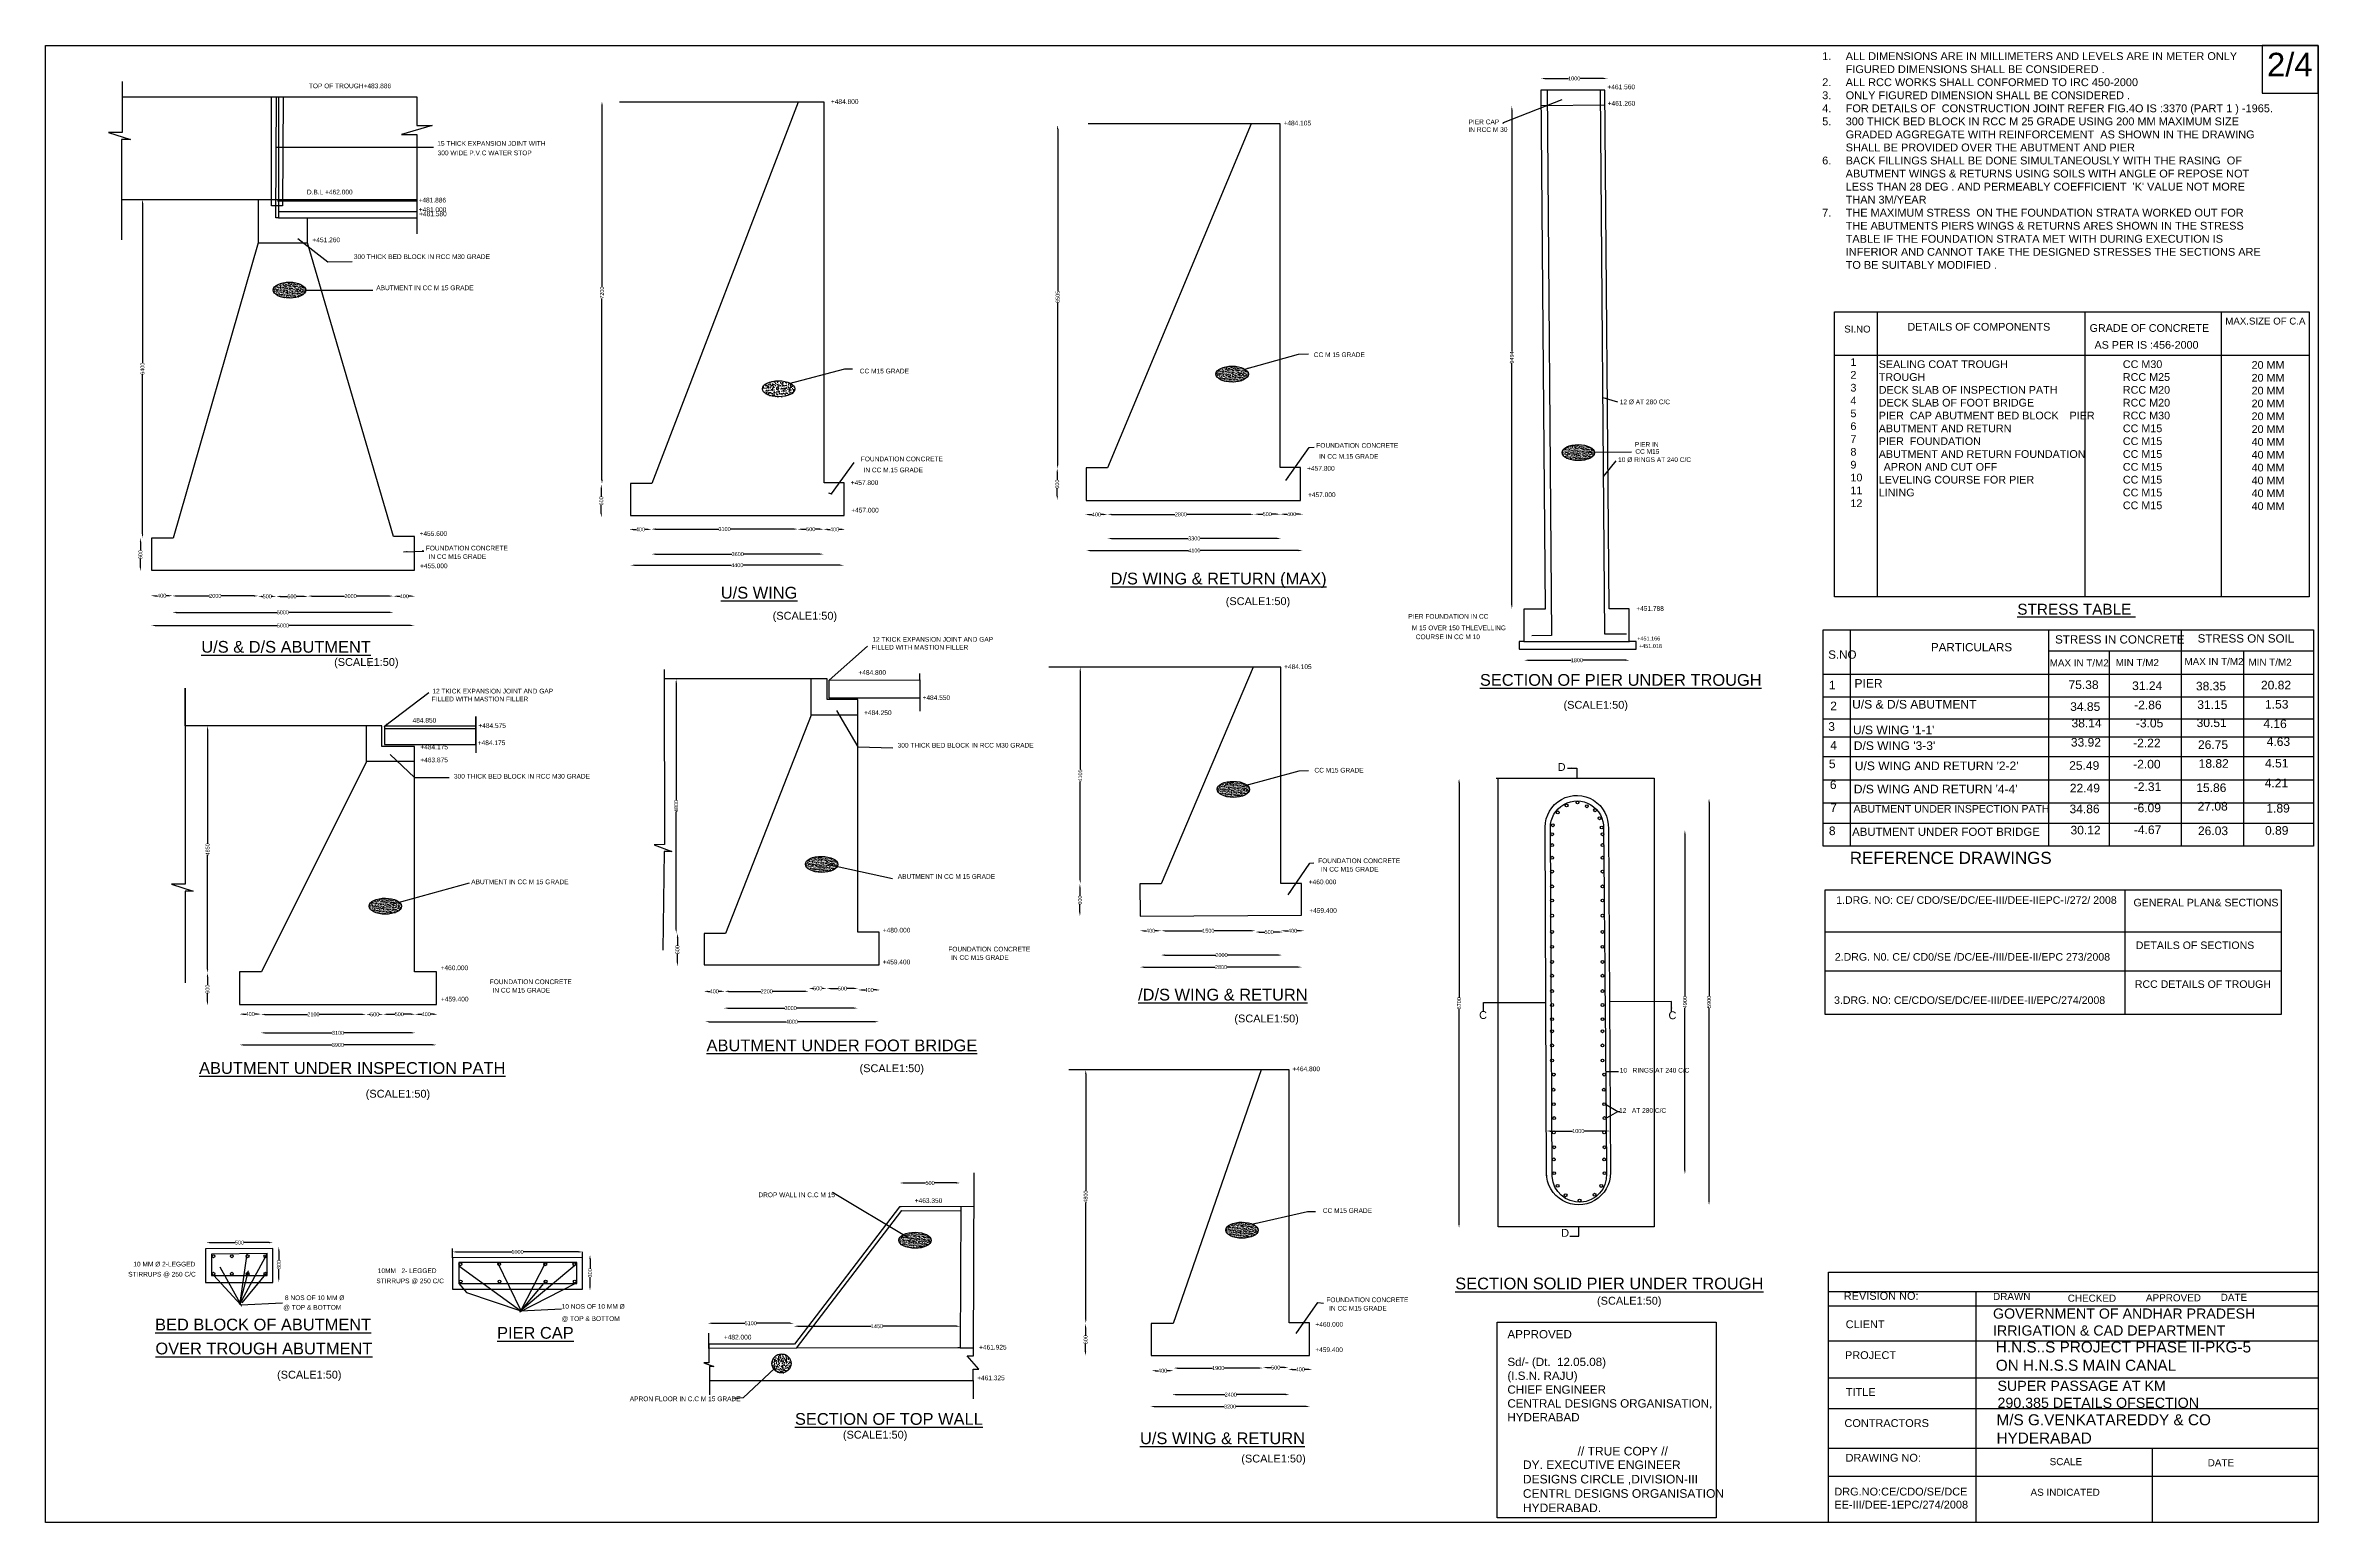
# Model space of a CAD drawing. Header units: millimetres. Extents: x 2543178 to 2557692, y 44357851 to 44367286.
import ezdxf

# ---------------------------------------------------------------- set-up
doc = ezdxf.new("R2010")
doc.units = ezdxf.units.MM
doc.header["$MEASUREMENT"] = 0
for name, color, linetype in [('DIMENSION', 7, 'Continuous'), ('DIMENSIONS', 7, 'Continuous'), ('DRAWING', 2, 'Continuous'), ('TEXT', 7, 'Continuous')]:
    doc.layers.add(name, color=color, linetype=linetype)
doc.styles.get("Standard").update_dxf_attribs({"font": 'arial.ttf', "height": 25})
doc.dimstyles.get("Standard").update_dxf_attribs({"dimtxt": 25, "dimasz": 25, "dimexe": 0.18, "dimexo": 0.0625, "dimgap": 0.09, "dimtad": 0, "dimdec": 0, "dimzin": 0, "dimdsep": 46, "dimtxsty": 'Standard', "dimcen": 0.09, "dimse1": 1, "dimse2": 1, "dimadec": 0, "dimazin": 0, "dimtfac": 1, "dimtdec": 0, "dimtofl": 0, "dimtmove": 0, "dimatfit": 3, "dimfxl": 1, "dimtolj": 1, "dimtzin": 0, "dimarcsym": 0})

# ---------------------------------------------------------------- blocks, each defined once
blk = doc.blocks.new('*D53')
at = {"layer": 'Defpoints', "color": 0, "transparency": 16777216}
for p in [(2543784, 44364141), (2543803, 44364141), (2543802, 44363928)]:
    blk.add_point(p, dxfattribs=at)
at = {"layer": 'TEXT', "color": 0, "lineweight": -2, "transparency": 16777216}
for p, q in [((2543784, 44364116), (2543784, 44364062)), ((2543784, 44363953), (2543784, 44364007))]:
    blk.add_line(p, q, dxfattribs=at)
at = {"layer": 'TEXT', "color": 0, "transparency": 16777216}
for points in [[(2543780, 44364116), (2543788, 44364116), (2543784, 44364141)], [(2543780, 44363953), (2543788, 44363953), (2543784, 44363928)]]:
    blk.add_solid(points, dxfattribs=at)
at = {"layer": 'TEXT', "color": 0, "transparency": 16777216, "insert": (2543784, 44364034), "char_height": 25, "attachment_point": 5, "rotation": 90}
blk.add_mtext('\\A1;600', dxfattribs=at)
blk = doc.blocks.new('*D54')
at = {"layer": 'Defpoints', "color": 0, "transparency": 16777216}
for p in [(2543784, 44366302), (2543797, 44366302), (2543784, 44364141)]:
    blk.add_point(p, dxfattribs=at)
at = {"layer": 'TEXT', "color": 0, "lineweight": -2, "transparency": 16777216}
for p, q in [((2543797, 44366277), (2543797, 44365259)), ((2543797, 44364166), (2543797, 44365184))]:
    blk.add_line(p, q, dxfattribs=at)
at = {"layer": 'TEXT', "color": 0, "transparency": 16777216}
for points in [[(2543793, 44366277), (2543802, 44366277), (2543797, 44366302)], [(2543793, 44364166), (2543802, 44364166), (2543797, 44364141)]]:
    blk.add_solid(points, dxfattribs=at)
at = {"layer": 'TEXT', "color": 0, "transparency": 16777216, "insert": (2543797, 44365221), "char_height": 25, "attachment_point": 5, "rotation": 90}
blk.add_mtext('\\A1;6400', dxfattribs=at)
blk = doc.blocks.new('*D55')
at = {"layer": 'Defpoints', "color": 0, "transparency": 16777216}
for p in [(2543851, 44363772), (2543851, 44363771), (2543989, 44363771)]:
    blk.add_point(p, dxfattribs=at)
at = {"layer": 'TEXT', "color": 0, "lineweight": -2, "transparency": 16777216}
for p, q in [((2543876, 44363771), (2543892, 44363771)), ((2543964, 44363771), (2543948, 44363771))]:
    blk.add_line(p, q, dxfattribs=at)
at = {"layer": 'TEXT', "color": 0, "transparency": 16777216}
for points in [[(2543876, 44363775), (2543876, 44363767), (2543851, 44363771)], [(2543964, 44363775), (2543964, 44363767), (2543989, 44363771)]]:
    blk.add_solid(points, dxfattribs=at)
at = {"layer": 'TEXT', "color": 0, "transparency": 16777216, "insert": (2543920, 44363771), "char_height": 25, "attachment_point": 5}
blk.add_mtext('\\A1;400', dxfattribs=at)
blk = doc.blocks.new('*D56')
at = {"layer": 'Defpoints', "color": 0, "transparency": 16777216}
for p in [(2543989, 44363771), (2544535, 44363771), (2544535, 44363770)]:
    blk.add_point(p, dxfattribs=at)
at = {"layer": 'TEXT', "color": 0, "lineweight": -2, "transparency": 16777216}
for p, q in [((2544014, 44363770), (2544225, 44363770)), ((2544510, 44363770), (2544300, 44363770))]:
    blk.add_line(p, q, dxfattribs=at)
at = {"layer": 'TEXT', "color": 0, "transparency": 16777216}
for points in [[(2544014, 44363774), (2544014, 44363765), (2543989, 44363770)], [(2544510, 44363774), (2544510, 44363765), (2544535, 44363770)]]:
    blk.add_solid(points, dxfattribs=at)
at = {"layer": 'TEXT', "color": 0, "transparency": 16777216, "insert": (2544262, 44363770), "char_height": 25, "attachment_point": 5}
blk.add_mtext('\\A1;2000', dxfattribs=at)
blk = doc.blocks.new('*D57')
at = {"layer": 'Defpoints', "color": 0, "transparency": 16777216}
for p in [(2544535, 44363770), (2544652, 44363771), (2544652, 44363767)]:
    blk.add_point(p, dxfattribs=at)
at = {"layer": 'TEXT', "color": 0, "lineweight": -2, "transparency": 16777216}
for p, q in [((2544560, 44363767), (2544566, 44363767)), ((2544627, 44363767), (2544621, 44363767))]:
    blk.add_line(p, q, dxfattribs=at)
at = {"layer": 'TEXT', "color": 0, "transparency": 16777216}
for points in [[(2544560, 44363771), (2544560, 44363763), (2544535, 44363767)], [(2544627, 44363771), (2544627, 44363763), (2544652, 44363767)]]:
    blk.add_solid(points, dxfattribs=at)
at = {"layer": 'TEXT', "color": 0, "transparency": 16777216, "insert": (2544594, 44363767), "char_height": 25, "attachment_point": 5}
blk.add_mtext('\\A1;500', dxfattribs=at)
blk = doc.blocks.new('*D58')
at = {"layer": 'Defpoints', "color": 0, "transparency": 16777216}
for p in [(2544652, 44363767), (2544853, 44363770), (2544853, 44363767)]:
    blk.add_point(p, dxfattribs=at)
at = {"layer": 'TEXT', "color": 0, "lineweight": -2, "transparency": 16777216}
for p, q in [((2544677, 44363767), (2544724, 44363767)), ((2544828, 44363767), (2544780, 44363767))]:
    blk.add_line(p, q, dxfattribs=at)
at = {"layer": 'TEXT', "color": 0, "transparency": 16777216}
for points in [[(2544677, 44363771), (2544677, 44363762), (2544652, 44363767)], [(2544828, 44363771), (2544828, 44363762), (2544853, 44363767)]]:
    blk.add_solid(points, dxfattribs=at)
at = {"layer": 'TEXT', "color": 0, "transparency": 16777216, "insert": (2544752, 44363767), "char_height": 25, "attachment_point": 5}
blk.add_mtext('\\A1;500', dxfattribs=at)
blk = doc.blocks.new('*D59')
at = {"layer": 'Defpoints', "color": 0, "transparency": 16777216}
for p in [(2544853, 44363767), (2545399, 44363777), (2545399, 44363769)]:
    blk.add_point(p, dxfattribs=at)
at = {"layer": 'TEXT', "color": 0, "lineweight": -2, "transparency": 16777216}
for p, q in [((2544878, 44363769), (2545088, 44363769)), ((2545374, 44363769), (2545163, 44363769))]:
    blk.add_line(p, q, dxfattribs=at)
at = {"layer": 'TEXT', "color": 0, "transparency": 16777216}
for points in [[(2544878, 44363773), (2544878, 44363765), (2544853, 44363769)], [(2545374, 44363773), (2545374, 44363765), (2545399, 44363769)]]:
    blk.add_solid(points, dxfattribs=at)
at = {"layer": 'TEXT', "color": 0, "transparency": 16777216, "insert": (2545126, 44363769), "char_height": 25, "attachment_point": 5}
blk.add_mtext('\\A1;2000', dxfattribs=at)
blk = doc.blocks.new('*D60')
at = {"layer": 'Defpoints', "color": 0, "transparency": 16777216}
for p in [(2545399, 44363769), (2545538, 44363769), (2545538, 44363768)]:
    blk.add_point(p, dxfattribs=at)
at = {"layer": 'TEXT', "color": 0, "lineweight": -2, "transparency": 16777216}
for p, q in [((2545424, 44363768), (2545440, 44363768)), ((2545513, 44363768), (2545497, 44363768))]:
    blk.add_line(p, q, dxfattribs=at)
at = {"layer": 'TEXT', "color": 0, "transparency": 16777216}
for points in [[(2545424, 44363772), (2545424, 44363764), (2545399, 44363768)], [(2545513, 44363772), (2545513, 44363764), (2545538, 44363768)]]:
    blk.add_solid(points, dxfattribs=at)
at = {"layer": 'TEXT', "color": 0, "transparency": 16777216, "insert": (2545469, 44363768), "char_height": 25, "attachment_point": 5}
blk.add_mtext('\\A1;400', dxfattribs=at)
blk = doc.blocks.new('*D61')
at = {"layer": 'Defpoints', "color": 0, "transparency": 16777216}
for p in [(2545400, 44363670), (2545400, 44363665), (2543988, 44363659)]:
    blk.add_point(p, dxfattribs=at)
at = {"layer": 'TEXT', "color": 0, "lineweight": -2, "transparency": 16777216}
for p, q in [((2544013, 44363665), (2544657, 44363665)), ((2545375, 44363665), (2544731, 44363665))]:
    blk.add_line(p, q, dxfattribs=at)
at = {"layer": 'TEXT', "color": 0, "transparency": 16777216}
for points in [[(2544013, 44363669), (2544013, 44363661), (2543988, 44363665)], [(2545375, 44363669), (2545375, 44363661), (2545400, 44363665)]]:
    blk.add_solid(points, dxfattribs=at)
at = {"layer": 'TEXT', "color": 0, "transparency": 16777216, "insert": (2544694, 44363665), "char_height": 25, "attachment_point": 5}
blk.add_mtext('\\A1;5000', dxfattribs=at)
blk = doc.blocks.new('*D62')
at = {"layer": 'Defpoints', "color": 0, "transparency": 16777216}
for p in [(2543854, 44363575), (2545534, 44363585), (2545534, 44363581)]:
    blk.add_point(p, dxfattribs=at)
at = {"layer": 'TEXT', "color": 0, "lineweight": -2, "transparency": 16777216}
for p, q in [((2543879, 44363581), (2544657, 44363581)), ((2545509, 44363581), (2544732, 44363581))]:
    blk.add_line(p, q, dxfattribs=at)
at = {"layer": 'TEXT', "color": 0, "transparency": 16777216}
for points in [[(2543879, 44363585), (2543879, 44363577), (2543854, 44363581)], [(2545509, 44363585), (2545509, 44363577), (2545534, 44363581)]]:
    blk.add_solid(points, dxfattribs=at)
at = {"layer": 'TEXT', "color": 0, "transparency": 16777216, "insert": (2544694, 44363581), "char_height": 25, "attachment_point": 5}
blk.add_mtext('\\A1;5000', dxfattribs=at)
blk = doc.blocks.new('*D63')
at = {"layer": 'Defpoints', "color": 0, "transparency": 16777216}
for p in [(2546913, 44363962), (2548276, 44363967), (2548276, 44363966)]:
    blk.add_point(p, dxfattribs=at)
at = {"layer": 'TEXT', "color": 0, "lineweight": -2, "transparency": 16777216}
for p, q in [((2546938, 44363966), (2547557, 44363966)), ((2548251, 44363966), (2547632, 44363966))]:
    blk.add_line(p, q, dxfattribs=at)
at = {"layer": 'TEXT', "color": 0, "transparency": 16777216}
for points in [[(2546938, 44363970), (2546938, 44363962), (2546913, 44363966)], [(2548251, 44363970), (2548251, 44363962), (2548276, 44363966)]]:
    blk.add_solid(points, dxfattribs=at)
at = {"layer": 'TEXT', "color": 0, "transparency": 16777216, "insert": (2547595, 44363966), "char_height": 25, "attachment_point": 5}
blk.add_mtext('\\A1;4400', dxfattribs=at)
blk = doc.blocks.new('*D64')
at = {"layer": 'Defpoints', "color": 0, "transparency": 16777216}
for p in [(2547048, 44364057), (2547048, 44364037), (2548148, 44364051)]:
    blk.add_point(p, dxfattribs=at)
at = {"layer": 'TEXT', "color": 0, "lineweight": -2, "transparency": 16777216}
for p, q in [((2547073, 44364037), (2547560, 44364037)), ((2548123, 44364037), (2547635, 44364037))]:
    blk.add_line(p, q, dxfattribs=at)
at = {"layer": 'TEXT', "color": 0, "transparency": 16777216}
for points in [[(2547073, 44364041), (2547073, 44364033), (2547048, 44364037)], [(2548123, 44364041), (2548123, 44364033), (2548148, 44364037)]]:
    blk.add_solid(points, dxfattribs=at)
at = {"layer": 'TEXT', "color": 0, "transparency": 16777216, "insert": (2547598, 44364037), "char_height": 25, "attachment_point": 5}
blk.add_mtext('\\A1;3600', dxfattribs=at)
blk = doc.blocks.new('*D65')
at = {"layer": 'Defpoints', "color": 0, "transparency": 16777216}
for p in [(2546905, 44364195), (2546905, 44364189), (2547048, 44364190)]:
    blk.add_point(p, dxfattribs=at)
at = {"layer": 'TEXT', "color": 0, "lineweight": -2, "transparency": 16777216}
for p, q in [((2546930, 44364195), (2546949, 44364195)), ((2547023, 44364195), (2547005, 44364195))]:
    blk.add_line(p, q, dxfattribs=at)
at = {"layer": 'TEXT', "color": 0, "transparency": 16777216}
for points in [[(2546930, 44364199), (2546930, 44364191), (2546905, 44364195)], [(2547023, 44364199), (2547023, 44364191), (2547048, 44364195)]]:
    blk.add_solid(points, dxfattribs=at)
at = {"layer": 'TEXT', "color": 0, "transparency": 16777216, "insert": (2546977, 44364195), "char_height": 25, "attachment_point": 5}
blk.add_mtext('\\A1;400', dxfattribs=at)
blk = doc.blocks.new('*D66')
at = {"layer": 'Defpoints', "color": 0, "transparency": 16777216}
for p in [(2547048, 44364195), (2547981, 44364197), (2547981, 44364191)]:
    blk.add_point(p, dxfattribs=at)
at = {"layer": 'TEXT', "color": 0, "lineweight": -2, "transparency": 16777216}
for p, q in [((2547073, 44364197), (2547477, 44364197)), ((2547956, 44364197), (2547552, 44364197))]:
    blk.add_line(p, q, dxfattribs=at)
at = {"layer": 'TEXT', "color": 0, "transparency": 16777216}
for points in [[(2547073, 44364201), (2547073, 44364192), (2547048, 44364197)], [(2547956, 44364201), (2547956, 44364192), (2547981, 44364197)]]:
    blk.add_solid(points, dxfattribs=at)
at = {"layer": 'TEXT', "color": 0, "transparency": 16777216, "insert": (2547514, 44364197), "char_height": 25, "attachment_point": 5}
blk.add_mtext('\\A1;3100', dxfattribs=at)
blk = doc.blocks.new('*D67')
at = {"layer": 'Defpoints', "color": 0, "transparency": 16777216}
for p in [(2547981, 44364197), (2548147, 44364196), (2548147, 44364195)]:
    blk.add_point(p, dxfattribs=at)
at = {"layer": 'TEXT', "color": 0, "lineweight": -2, "transparency": 16777216}
for p, q in [((2548006, 44364196), (2548036, 44364196)), ((2548122, 44364196), (2548092, 44364196))]:
    blk.add_line(p, q, dxfattribs=at)
at = {"layer": 'TEXT', "color": 0, "transparency": 16777216}
for points in [[(2548006, 44364200), (2548006, 44364192), (2547981, 44364196)], [(2548122, 44364200), (2548122, 44364192), (2548147, 44364196)]]:
    blk.add_solid(points, dxfattribs=at)
at = {"layer": 'TEXT', "color": 0, "transparency": 16777216, "insert": (2548064, 44364196), "char_height": 25, "attachment_point": 5}
blk.add_mtext('\\A1;500', dxfattribs=at)
blk = doc.blocks.new('*D68')
at = {"layer": 'Defpoints', "color": 0, "transparency": 16777216}
for p in [(2548147, 44364196), (2548284, 44364196), (2548284, 44364195)]:
    blk.add_point(p, dxfattribs=at)
at = {"layer": 'TEXT', "color": 0, "lineweight": -2, "transparency": 16777216}
for p, q in [((2548172, 44364195), (2548187, 44364195)), ((2548259, 44364195), (2548244, 44364195))]:
    blk.add_line(p, q, dxfattribs=at)
at = {"layer": 'TEXT', "color": 0, "transparency": 16777216}
for points in [[(2548172, 44364200), (2548172, 44364191), (2548147, 44364195)], [(2548259, 44364200), (2548259, 44364191), (2548284, 44364195)]]:
    blk.add_solid(points, dxfattribs=at)
at = {"layer": 'TEXT', "color": 0, "transparency": 16777216, "insert": (2548216, 44364195), "char_height": 25, "attachment_point": 5}
blk.add_mtext('\\A1;400', dxfattribs=at)
blk = doc.blocks.new('*D69')
at = {"layer": 'Defpoints', "color": 0, "transparency": 16777216}
for p in [(2546726, 44364483), (2546727, 44364483), (2546727, 44364271)]:
    blk.add_point(p, dxfattribs=at)
at = {"layer": 'TEXT', "color": 0, "lineweight": -2, "transparency": 16777216}
for p, q in [((2546727, 44364458), (2546727, 44364404)), ((2546727, 44364296), (2546727, 44364349))]:
    blk.add_line(p, q, dxfattribs=at)
at = {"layer": 'TEXT', "color": 0, "transparency": 16777216}
for points in [[(2546723, 44364458), (2546731, 44364458), (2546727, 44364483)], [(2546723, 44364296), (2546731, 44364296), (2546727, 44364271)]]:
    blk.add_solid(points, dxfattribs=at)
at = {"layer": 'TEXT', "color": 0, "transparency": 16777216, "insert": (2546727, 44364377), "char_height": 25, "attachment_point": 5, "rotation": 90}
blk.add_mtext('\\A1;600', dxfattribs=at)
blk = doc.blocks.new('*D70')
at = {"layer": 'Defpoints', "color": 0, "transparency": 16777216}
for p in [(2546727, 44366928), (2546731, 44366928), (2546728, 44364487)]:
    blk.add_point(p, dxfattribs=at)
at = {"layer": 'TEXT', "color": 0, "lineweight": -2, "transparency": 16777216}
for p, q in [((2546731, 44366903), (2546731, 44365745)), ((2546731, 44364512), (2546731, 44365670))]:
    blk.add_line(p, q, dxfattribs=at)
at = {"layer": 'TEXT', "color": 0, "transparency": 16777216}
for points in [[(2546727, 44366903), (2546736, 44366903), (2546731, 44366928)], [(2546727, 44364512), (2546736, 44364512), (2546731, 44364487)]]:
    blk.add_solid(points, dxfattribs=at)
at = {"layer": 'TEXT', "color": 0, "transparency": 16777216, "insert": (2546731, 44365707), "char_height": 25, "attachment_point": 5, "rotation": 90}
blk.add_mtext('\\A1;7200', dxfattribs=at)
blk = doc.blocks.new('*D71')
at = {"layer": 'Defpoints', "color": 0, "transparency": 16777216}
for p in [(2549636, 44364584), (2549638, 44364584), (2549639, 44364384)]:
    blk.add_point(p, dxfattribs=at)
at = {"layer": 'TEXT', "color": 0, "lineweight": -2, "transparency": 16777216}
for p, q in [((2549638, 44364559), (2549638, 44364511)), ((2549638, 44364409), (2549638, 44364456))]:
    blk.add_line(p, q, dxfattribs=at)
at = {"layer": 'TEXT', "color": 0, "transparency": 16777216}
for points in [[(2549634, 44364559), (2549643, 44364559), (2549638, 44364584)], [(2549634, 44364409), (2549643, 44364409), (2549638, 44364384)]]:
    blk.add_solid(points, dxfattribs=at)
at = {"layer": 'TEXT', "color": 0, "transparency": 16777216, "insert": (2549638, 44364484), "char_height": 25, "attachment_point": 5, "rotation": 90}
blk.add_mtext('\\A1;600', dxfattribs=at)
blk = doc.blocks.new('*D72')
at = {"layer": 'Defpoints', "color": 0, "transparency": 16777216}
for p in [(2549641, 44366777), (2549646, 44366777), (2549638, 44364584)]:
    blk.add_point(p, dxfattribs=at)
at = {"layer": 'TEXT', "color": 0, "lineweight": -2, "transparency": 16777216}
for p, q in [((2549641, 44366752), (2549641, 44365718)), ((2549641, 44364609), (2549641, 44365643))]:
    blk.add_line(p, q, dxfattribs=at)
at = {"layer": 'TEXT', "color": 0, "transparency": 16777216}
for points in [[(2549636, 44366752), (2549645, 44366752), (2549641, 44366777)], [(2549636, 44364609), (2549645, 44364609), (2549641, 44364584)]]:
    blk.add_solid(points, dxfattribs=at)
at = {"layer": 'TEXT', "color": 0, "transparency": 16777216, "insert": (2549641, 44365680), "char_height": 25, "attachment_point": 5, "rotation": 90}
blk.add_mtext('\\A1;6505', dxfattribs=at)
blk = doc.blocks.new('*D73')
at = {"layer": 'Defpoints', "color": 0, "transparency": 16777216}
for p in [(2549817, 44364288), (2549959, 44364290), (2549959, 44364284)]:
    blk.add_point(p, dxfattribs=at)
at = {"layer": 'TEXT', "color": 0, "lineweight": -2, "transparency": 16777216}
for p, q in [((2549842, 44364290), (2549860, 44364290)), ((2549934, 44364290), (2549916, 44364290))]:
    blk.add_line(p, q, dxfattribs=at)
at = {"layer": 'TEXT', "color": 0, "transparency": 16777216}
for points in [[(2549842, 44364294), (2549842, 44364285), (2549817, 44364290)], [(2549934, 44364294), (2549934, 44364285), (2549959, 44364290)]]:
    blk.add_solid(points, dxfattribs=at)
at = {"layer": 'TEXT', "color": 0, "transparency": 16777216, "insert": (2549888, 44364290), "char_height": 25, "attachment_point": 5}
blk.add_mtext('\\A1;400', dxfattribs=at)
blk = doc.blocks.new('*D74')
at = {"layer": 'Defpoints', "color": 0, "transparency": 16777216}
for p in [(2549959, 44364290), (2550896, 44364291), (2550896, 44364291)]:
    blk.add_point(p, dxfattribs=at)
at = {"layer": 'TEXT', "color": 0, "lineweight": -2, "transparency": 16777216}
for p, q in [((2549984, 44364291), (2550390, 44364291)), ((2550871, 44364291), (2550465, 44364291))]:
    blk.add_line(p, q, dxfattribs=at)
at = {"layer": 'TEXT', "color": 0, "transparency": 16777216}
for points in [[(2549984, 44364295), (2549984, 44364287), (2549959, 44364291)], [(2550871, 44364295), (2550871, 44364287), (2550896, 44364291)]]:
    blk.add_solid(points, dxfattribs=at)
at = {"layer": 'TEXT', "color": 0, "transparency": 16777216, "insert": (2550428, 44364291), "char_height": 25, "attachment_point": 5}
blk.add_mtext('\\A1;2800', dxfattribs=at)
blk = doc.blocks.new('*D75')
at = {"layer": 'Defpoints', "color": 0, "transparency": 16777216}
for p in [(2550896, 44364291), (2551062, 44364292), (2551062, 44364287)]:
    blk.add_point(p, dxfattribs=at)
at = {"layer": 'TEXT', "color": 0, "lineweight": -2, "transparency": 16777216}
for p, q in [((2550921, 44364292), (2550952, 44364292)), ((2551037, 44364292), (2551007, 44364292))]:
    blk.add_line(p, q, dxfattribs=at)
at = {"layer": 'TEXT', "color": 0, "transparency": 16777216}
for points in [[(2550921, 44364296), (2550921, 44364288), (2550896, 44364292)], [(2551037, 44364296), (2551037, 44364288), (2551062, 44364292)]]:
    blk.add_solid(points, dxfattribs=at)
at = {"layer": 'TEXT', "color": 0, "transparency": 16777216, "insert": (2550979, 44364292), "char_height": 25, "attachment_point": 5}
blk.add_mtext('\\A1;500', dxfattribs=at)
blk = doc.blocks.new('*D76')
at = {"layer": 'Defpoints', "color": 0, "transparency": 16777216}
for p in [(2551062, 44364292), (2551208, 44364292), (2551208, 44364292)]:
    blk.add_point(p, dxfattribs=at)
at = {"layer": 'TEXT', "color": 0, "lineweight": -2, "transparency": 16777216}
for p, q in [((2551087, 44364292), (2551107, 44364292)), ((2551183, 44364292), (2551164, 44364292))]:
    blk.add_line(p, q, dxfattribs=at)
at = {"layer": 'TEXT', "color": 0, "transparency": 16777216}
for points in [[(2551087, 44364296), (2551087, 44364288), (2551062, 44364292)], [(2551183, 44364296), (2551183, 44364288), (2551208, 44364292)]]:
    blk.add_solid(points, dxfattribs=at)
at = {"layer": 'TEXT', "color": 0, "transparency": 16777216, "insert": (2551135, 44364292), "char_height": 25, "attachment_point": 5}
blk.add_mtext('\\A1;400', dxfattribs=at)
blk = doc.blocks.new('*D77')
at = {"layer": 'Defpoints', "color": 0, "transparency": 16777216}
for p in [(2549959, 44364137), (2551067, 44364137), (2551067, 44364136)]:
    blk.add_point(p, dxfattribs=at)
at = {"layer": 'TEXT', "color": 0, "lineweight": -2, "transparency": 16777216}
for p, q in [((2549984, 44364137), (2550475, 44364137)), ((2551042, 44364137), (2550550, 44364137))]:
    blk.add_line(p, q, dxfattribs=at)
at = {"layer": 'TEXT', "color": 0, "transparency": 16777216}
for points in [[(2549984, 44364141), (2549984, 44364133), (2549959, 44364137)], [(2551042, 44364141), (2551042, 44364133), (2551067, 44364137)]]:
    blk.add_solid(points, dxfattribs=at)
at = {"layer": 'TEXT', "color": 0, "transparency": 16777216, "insert": (2550513, 44364137), "char_height": 25, "attachment_point": 5}
blk.add_mtext('\\A1;3300', dxfattribs=at)
blk = doc.blocks.new('*D78')
at = {"layer": 'Defpoints', "color": 0, "transparency": 16777216}
for p in [(2549825, 44364063), (2549825, 44364060), (2551204, 44364061)]:
    blk.add_point(p, dxfattribs=at)
at = {"layer": 'TEXT', "color": 0, "lineweight": -2, "transparency": 16777216}
for p, q in [((2549850, 44364060), (2550476, 44364060)), ((2551179, 44364060), (2550552, 44364060))]:
    blk.add_line(p, q, dxfattribs=at)
at = {"layer": 'TEXT', "color": 0, "transparency": 16777216}
for points in [[(2549850, 44364064), (2549850, 44364055), (2549825, 44364060)], [(2551179, 44364064), (2551179, 44364055), (2551204, 44364060)]]:
    blk.add_solid(points, dxfattribs=at)
at = {"layer": 'TEXT', "color": 0, "transparency": 16777216, "insert": (2550514, 44364060), "char_height": 25, "attachment_point": 5}
blk.add_mtext('\\A1;4100', dxfattribs=at)
blk = doc.blocks.new('*D79')
at = {"layer": 'Defpoints', "color": 0, "transparency": 16777216}
for p in [(2552619, 44363357), (2553293, 44363369), (2553293, 44363359)]:
    blk.add_point(p, dxfattribs=at)
at = {"layer": 'DIMENSION', "color": 0, "lineweight": -2, "transparency": 16777216}
for p, q in [((2552644, 44363359), (2552919, 44363359)), ((2553268, 44363359), (2552992, 44363359))]:
    blk.add_line(p, q, dxfattribs=at)
at = {"layer": 'DIMENSION', "color": 0, "transparency": 16777216}
for points in [[(2552644, 44363363), (2552644, 44363355), (2552619, 44363359)], [(2553268, 44363363), (2553268, 44363355), (2553293, 44363359)]]:
    blk.add_solid(points, dxfattribs=at)
at = {"layer": 'DIMENSION', "color": 0, "transparency": 16777216, "insert": (2552956, 44363359), "char_height": 25, "attachment_point": 5}
blk.add_mtext('\\A1;1800', dxfattribs=at)
blk = doc.blocks.new('*D80')
at = {"layer": 'Defpoints', "color": 0, "transparency": 16777216}
for p in [(2552524, 44366900), (2552541, 44366900), (2552550, 44363687)]:
    blk.add_point(p, dxfattribs=at)
at = {"layer": 'TEXT', "color": 0, "lineweight": -2, "transparency": 16777216}
for p, q in [((2552541, 44366875), (2552541, 44365331)), ((2552541, 44363712), (2552541, 44365256))]:
    blk.add_line(p, q, dxfattribs=at)
at = {"layer": 'TEXT', "color": 0, "transparency": 16777216}
for points in [[(2552537, 44366875), (2552545, 44366875), (2552541, 44366900)], [(2552537, 44363712), (2552545, 44363712), (2552541, 44363687)]]:
    blk.add_solid(points, dxfattribs=at)
at = {"layer": 'TEXT', "color": 0, "transparency": 16777216, "insert": (2552541, 44365293), "char_height": 25, "attachment_point": 5, "rotation": 90}
blk.add_mtext('\\A1;9494', dxfattribs=at)
blk = doc.blocks.new('*D81')
at = {"layer": 'Defpoints', "color": 0, "transparency": 16777216}
for p in [(2552726, 44367062), (2553152, 44367075), (2553152, 44367006)]:
    blk.add_point(p, dxfattribs=at)
at = {"layer": 'TEXT', "color": 0, "lineweight": -2, "transparency": 16777216}
for p, q in [((2552751, 44367075), (2552902, 44367075)), ((2553127, 44367075), (2552975, 44367075))]:
    blk.add_line(p, q, dxfattribs=at)
at = {"layer": 'TEXT', "color": 0, "transparency": 16777216}
for points in [[(2552751, 44367079), (2552751, 44367071), (2552726, 44367075)], [(2553127, 44367079), (2553127, 44367071), (2553152, 44367075)]]:
    blk.add_solid(points, dxfattribs=at)
at = {"layer": 'TEXT', "color": 0, "transparency": 16777216, "insert": (2552939, 44367075), "char_height": 25, "attachment_point": 5}
blk.add_mtext('\\A1;1000', dxfattribs=at)
blk = doc.blocks.new('*D82')
at = {"layer": 'Defpoints', "color": 0, "transparency": 16777216}
for p in [(2552195, 44362602), (2552204, 44362602), (2552209, 44359734)]:
    blk.add_point(p, dxfattribs=at)
at = {"layer": 'TEXT', "color": 0, "lineweight": -2, "transparency": 16777216}
for p, q in [((2552204, 44362577), (2552204, 44361206)), ((2552204, 44359759), (2552204, 44361131))]:
    blk.add_line(p, q, dxfattribs=at)
at = {"layer": 'TEXT', "color": 0, "transparency": 16777216}
for points in [[(2552199, 44362577), (2552208, 44362577), (2552204, 44362602)], [(2552199, 44359759), (2552208, 44359759), (2552204, 44359734)]]:
    blk.add_solid(points, dxfattribs=at)
at = {"layer": 'TEXT', "color": 0, "transparency": 16777216, "insert": (2552204, 44361168), "char_height": 25, "attachment_point": 5, "rotation": 90}
blk.add_mtext('\\A1;6700', dxfattribs=at)
blk = doc.blocks.new('*D83')
at = {"layer": 'Defpoints', "color": 0, "transparency": 16777216}
for p in [(2553646, 44362274), (2553646, 44362274), (2553647, 44360076)]:
    blk.add_point(p, dxfattribs=at)
at = {"layer": 'TEXT', "color": 0, "lineweight": -2, "transparency": 16777216}
for p, q in [((2553646, 44362249), (2553646, 44361213)), ((2553646, 44360101), (2553646, 44361137))]:
    blk.add_line(p, q, dxfattribs=at)
at = {"layer": 'TEXT', "color": 0, "transparency": 16777216}
for points in [[(2553642, 44362249), (2553650, 44362249), (2553646, 44362274)], [(2553642, 44360101), (2553650, 44360101), (2553646, 44360076)]]:
    blk.add_solid(points, dxfattribs=at)
at = {"layer": 'TEXT', "color": 0, "transparency": 16777216, "insert": (2553646, 44361175), "char_height": 25, "attachment_point": 5, "rotation": 90}
blk.add_mtext('\\A1;4900', dxfattribs=at)
blk = doc.blocks.new('*D84')
at = {"layer": 'Defpoints', "color": 0, "transparency": 16777216}
for p in [(2553789, 44362476), (2553800, 44362476), (2553807, 44359878)]:
    blk.add_point(p, dxfattribs=at)
at = {"layer": 'TEXT', "color": 0, "lineweight": -2, "transparency": 16777216}
for p, q in [((2553800, 44362451), (2553800, 44361214)), ((2553800, 44359903), (2553800, 44361139))]:
    blk.add_line(p, q, dxfattribs=at)
at = {"layer": 'TEXT', "color": 0, "transparency": 16777216}
for points in [[(2553796, 44362451), (2553804, 44362451), (2553800, 44362476)], [(2553796, 44359903), (2553804, 44359903), (2553800, 44359878)]]:
    blk.add_solid(points, dxfattribs=at)
at = {"layer": 'TEXT', "color": 0, "transparency": 16777216, "insert": (2553800, 44361177), "char_height": 25, "attachment_point": 5, "rotation": 90}
blk.add_mtext('\\A1;5900', dxfattribs=at)
blk = doc.blocks.new('*D85')
at = {"layer": 'Defpoints', "color": 0, "transparency": 16777216}
for p in [(2550232, 44358600), (2551252, 44358600), (2551252, 44358592)]:
    blk.add_point(p, dxfattribs=at)
at = {"layer": 'TEXT', "color": 0, "lineweight": -2, "transparency": 16777216}
for p, q in [((2550257, 44358592), (2550705, 44358592)), ((2551227, 44358592), (2550780, 44358592))]:
    blk.add_line(p, q, dxfattribs=at)
at = {"layer": 'TEXT', "color": 0, "transparency": 16777216}
for points in [[(2550257, 44358596), (2550257, 44358588), (2550232, 44358592)], [(2551227, 44358596), (2551227, 44358588), (2551252, 44358592)]]:
    blk.add_solid(points, dxfattribs=at)
at = {"layer": 'TEXT', "color": 0, "transparency": 16777216, "insert": (2550742, 44358592), "char_height": 25, "attachment_point": 5}
blk.add_mtext('\\A1;3200', dxfattribs=at)
blk = doc.blocks.new('*D86')
at = {"layer": 'Defpoints', "color": 0, "transparency": 16777216}
for p in [(2550371, 44358671), (2551122, 44358683), (2551122, 44358668)]:
    blk.add_point(p, dxfattribs=at)
at = {"layer": 'TEXT', "color": 0, "lineweight": -2, "transparency": 16777216}
for p, q in [((2550396, 44358668), (2550709, 44358668)), ((2551097, 44358668), (2550784, 44358668))]:
    blk.add_line(p, q, dxfattribs=at)
at = {"layer": 'TEXT', "color": 0, "transparency": 16777216}
for points in [[(2550396, 44358672), (2550396, 44358664), (2550371, 44358668)], [(2551097, 44358672), (2551097, 44358664), (2551122, 44358668)]]:
    blk.add_solid(points, dxfattribs=at)
at = {"layer": 'TEXT', "color": 0, "transparency": 16777216, "insert": (2550746, 44358668), "char_height": 25, "attachment_point": 5}
blk.add_mtext('\\A1;2400', dxfattribs=at)
blk = doc.blocks.new('*D87')
at = {"layer": 'Defpoints', "color": 0, "transparency": 16777216}
for p in [(2550241, 44358828), (2550381, 44358828), (2550381, 44358821)]:
    blk.add_point(p, dxfattribs=at)
at = {"layer": 'TEXT', "color": 0, "lineweight": -2, "transparency": 16777216}
for p, q in [((2550266, 44358821), (2550283, 44358821)), ((2550356, 44358821), (2550339, 44358821))]:
    blk.add_line(p, q, dxfattribs=at)
at = {"layer": 'TEXT', "color": 0, "transparency": 16777216}
for points in [[(2550266, 44358825), (2550266, 44358817), (2550241, 44358821)], [(2550356, 44358825), (2550356, 44358817), (2550381, 44358821)]]:
    blk.add_solid(points, dxfattribs=at)
at = {"layer": 'TEXT', "color": 0, "transparency": 16777216, "insert": (2550311, 44358821), "char_height": 25, "attachment_point": 5}
blk.add_mtext('\\A1;400', dxfattribs=at)
blk = doc.blocks.new('*D88')
at = {"layer": 'Defpoints', "color": 0, "transparency": 16777216}
for p in [(2550381, 44358821), (2550952, 44358838), (2550952, 44358826)]:
    blk.add_point(p, dxfattribs=at)
at = {"layer": 'TEXT', "color": 0, "lineweight": -2, "transparency": 16777216}
for p, q in [((2550406, 44358838), (2550630, 44358838)), ((2550927, 44358838), (2550703, 44358838))]:
    blk.add_line(p, q, dxfattribs=at)
at = {"layer": 'TEXT', "color": 0, "transparency": 16777216}
for points in [[(2550406, 44358842), (2550406, 44358834), (2550381, 44358838)], [(2550927, 44358842), (2550927, 44358834), (2550952, 44358838)]]:
    blk.add_solid(points, dxfattribs=at)
at = {"layer": 'TEXT', "color": 0, "transparency": 16777216, "insert": (2550666, 44358838), "char_height": 25, "attachment_point": 5}
blk.add_mtext('\\A1;1900', dxfattribs=at)
blk = doc.blocks.new('*D89')
at = {"layer": 'Defpoints', "color": 0, "transparency": 16777216}
for p in [(2550952, 44358838), (2551114, 44358841), (2551114, 44358838)]:
    blk.add_point(p, dxfattribs=at)
at = {"layer": 'TEXT', "color": 0, "lineweight": -2, "transparency": 16777216}
for p, q in [((2550977, 44358841), (2551005, 44358841)), ((2551089, 44358841), (2551060, 44358841))]:
    blk.add_line(p, q, dxfattribs=at)
at = {"layer": 'TEXT', "color": 0, "transparency": 16777216}
for points in [[(2550977, 44358845), (2550977, 44358837), (2550952, 44358841)], [(2551089, 44358845), (2551089, 44358837), (2551114, 44358841)]]:
    blk.add_solid(points, dxfattribs=at)
at = {"layer": 'TEXT', "color": 0, "transparency": 16777216, "insert": (2551033, 44358841), "char_height": 25, "attachment_point": 5}
blk.add_mtext('\\A1;500', dxfattribs=at)
blk = doc.blocks.new('*D90')
at = {"layer": 'Defpoints', "color": 0, "transparency": 16777216}
for p in [(2551114, 44358838), (2551265, 44358831), (2551265, 44358829)]:
    blk.add_point(p, dxfattribs=at)
at = {"layer": 'TEXT', "color": 0, "lineweight": -2, "transparency": 16777216}
for p, q in [((2551139, 44358829), (2551161, 44358829)), ((2551240, 44358829), (2551218, 44358829))]:
    blk.add_line(p, q, dxfattribs=at)
at = {"layer": 'TEXT', "color": 0, "transparency": 16777216}
for points in [[(2551139, 44358834), (2551139, 44358825), (2551114, 44358829)], [(2551240, 44358834), (2551240, 44358825), (2551265, 44358829)]]:
    blk.add_solid(points, dxfattribs=at)
at = {"layer": 'TEXT', "color": 0, "transparency": 16777216, "insert": (2551190, 44358829), "char_height": 25, "attachment_point": 5}
blk.add_mtext('\\A1;400', dxfattribs=at)
blk = doc.blocks.new('*D91')
at = {"layer": 'Defpoints', "color": 0, "transparency": 16777216}
for p in [(2549813, 44359122), (2549819, 44359122), (2549819, 44358917)]:
    blk.add_point(p, dxfattribs=at)
at = {"layer": 'TEXT', "color": 0, "lineweight": -2, "transparency": 16777216}
for p, q in [((2549819, 44359097), (2549819, 44359047)), ((2549819, 44358942), (2549819, 44358992))]:
    blk.add_line(p, q, dxfattribs=at)
at = {"layer": 'TEXT', "color": 0, "transparency": 16777216}
for points in [[(2549815, 44359097), (2549823, 44359097), (2549819, 44359122)], [(2549815, 44358942), (2549823, 44358942), (2549819, 44358917)]]:
    blk.add_solid(points, dxfattribs=at)
at = {"layer": 'TEXT', "color": 0, "transparency": 16777216, "insert": (2549819, 44359019), "char_height": 25, "attachment_point": 5, "rotation": 90}
blk.add_mtext('\\A1;600', dxfattribs=at)
blk = doc.blocks.new('*D92')
at = {"layer": 'Defpoints', "color": 0, "transparency": 16777216}
for p in [(2549820, 44360742), (2549820, 44360742), (2549820, 44359125)]:
    blk.add_point(p, dxfattribs=at)
at = {"layer": 'TEXT', "color": 0, "lineweight": -2, "transparency": 16777216}
for p, q in [((2549820, 44360717), (2549820, 44359971)), ((2549820, 44359150), (2549820, 44359895))]:
    blk.add_line(p, q, dxfattribs=at)
at = {"layer": 'TEXT', "color": 0, "transparency": 16777216}
for points in [[(2549816, 44360717), (2549825, 44360717), (2549820, 44360742)], [(2549816, 44359150), (2549825, 44359150), (2549820, 44359125)]]:
    blk.add_solid(points, dxfattribs=at)
at = {"layer": 'TEXT', "color": 0, "transparency": 16777216, "insert": (2549820, 44359933), "char_height": 25, "attachment_point": 5, "rotation": 90}
blk.add_mtext('\\A1;4800', dxfattribs=at)
blk = doc.blocks.new('*D93')
at = {"layer": 'Defpoints', "color": 0, "transparency": 16777216}
for p in [(2550167, 44361404), (2551201, 44361410), (2551201, 44361399)]:
    blk.add_point(p, dxfattribs=at)
at = {"layer": 'TEXT', "color": 0, "lineweight": -2, "transparency": 16777216}
for p, q in [((2550192, 44361399), (2550646, 44361399)), ((2551176, 44361399), (2550721, 44361399))]:
    blk.add_line(p, q, dxfattribs=at)
at = {"layer": 'TEXT', "color": 0, "transparency": 16777216}
for points in [[(2550192, 44361403), (2550192, 44361395), (2550167, 44361399)], [(2551176, 44361403), (2551176, 44361395), (2551201, 44361399)]]:
    blk.add_solid(points, dxfattribs=at)
at = {"layer": 'TEXT', "color": 0, "transparency": 16777216, "insert": (2550684, 44361399), "char_height": 25, "attachment_point": 5}
blk.add_mtext('\\A1;2800', dxfattribs=at)
blk = doc.blocks.new('*D94')
at = {"layer": 'Defpoints', "color": 0, "transparency": 16777216}
for p in [(2550301, 44361476), (2550301, 44361473), (2551074, 44361478)]:
    blk.add_point(p, dxfattribs=at)
at = {"layer": 'TEXT', "color": 0, "lineweight": -2, "transparency": 16777216}
for p, q in [((2550326, 44361476), (2550650, 44361476)), ((2551049, 44361476), (2550725, 44361476))]:
    blk.add_line(p, q, dxfattribs=at)
at = {"layer": 'TEXT', "color": 0, "transparency": 16777216}
for points in [[(2550326, 44361480), (2550326, 44361471), (2550301, 44361476)], [(2551049, 44361480), (2551049, 44361471), (2551074, 44361476)]]:
    blk.add_solid(points, dxfattribs=at)
at = {"layer": 'TEXT', "color": 0, "transparency": 16777216, "insert": (2550687, 44361476), "char_height": 25, "attachment_point": 5}
blk.add_mtext('\\A1;2000', dxfattribs=at)
blk = doc.blocks.new('*D95')
at = {"layer": 'Defpoints', "color": 0, "transparency": 16777216}
for p in [(2551067, 44361636), (2551215, 44361636), (2551215, 44361631)]:
    blk.add_point(p, dxfattribs=at)
at = {"layer": 'TEXT', "color": 0, "lineweight": -2, "transparency": 16777216}
for p, q in [((2551092, 44361631), (2551113, 44361631)), ((2551190, 44361631), (2551169, 44361631))]:
    blk.add_line(p, q, dxfattribs=at)
at = {"layer": 'TEXT', "color": 0, "transparency": 16777216}
for points in [[(2551092, 44361635), (2551092, 44361627), (2551067, 44361631)], [(2551190, 44361635), (2551190, 44361627), (2551215, 44361631)]]:
    blk.add_solid(points, dxfattribs=at)
at = {"layer": 'TEXT', "color": 0, "transparency": 16777216, "insert": (2551141, 44361631), "char_height": 25, "attachment_point": 5}
blk.add_mtext('\\A1;400', dxfattribs=at)
blk = doc.blocks.new('*D96')
at = {"layer": 'Defpoints', "color": 0, "transparency": 16777216}
for p in [(2550903, 44361633), (2551080, 44361633), (2550903, 44361623)]:
    blk.add_point(p, dxfattribs=at)
at = {"layer": 'TEXT', "color": 0, "lineweight": -2, "transparency": 16777216}
for p, q in [((2550928, 44361623), (2550964, 44361623)), ((2551055, 44361623), (2551019, 44361623))]:
    blk.add_line(p, q, dxfattribs=at)
at = {"layer": 'TEXT', "color": 0, "transparency": 16777216}
for points in [[(2550928, 44361627), (2550928, 44361619), (2550903, 44361623)], [(2551055, 44361627), (2551055, 44361619), (2551080, 44361623)]]:
    blk.add_solid(points, dxfattribs=at)
at = {"layer": 'TEXT', "color": 0, "transparency": 16777216, "insert": (2550991, 44361623), "char_height": 25, "attachment_point": 5}
blk.add_mtext('\\A1;500', dxfattribs=at)
blk = doc.blocks.new('*D97')
at = {"layer": 'Defpoints', "color": 0, "transparency": 16777216}
for p in [(2550302, 44361631), (2550903, 44361633), (2550302, 44361627)]:
    blk.add_point(p, dxfattribs=at)
at = {"layer": 'TEXT', "color": 0, "lineweight": -2, "transparency": 16777216}
for p, q in [((2550327, 44361631), (2550566, 44361631)), ((2550878, 44361631), (2550639, 44361631))]:
    blk.add_line(p, q, dxfattribs=at)
at = {"layer": 'TEXT', "color": 0, "transparency": 16777216}
for points in [[(2550327, 44361635), (2550327, 44361627), (2550302, 44361631)], [(2550878, 44361635), (2550878, 44361627), (2550903, 44361631)]]:
    blk.add_solid(points, dxfattribs=at)
at = {"layer": 'TEXT', "color": 0, "transparency": 16777216, "insert": (2550603, 44361631), "char_height": 25, "attachment_point": 5}
blk.add_mtext('\\A1;1500', dxfattribs=at)
blk = doc.blocks.new('*D98')
at = {"layer": 'Defpoints', "color": 0, "transparency": 16777216}
for p in [(2550166, 44361631), (2550166, 44361631), (2550302, 44361631)]:
    blk.add_point(p, dxfattribs=at)
at = {"layer": 'TEXT', "color": 0, "lineweight": -2, "transparency": 16777216}
for p, q in [((2550191, 44361631), (2550206, 44361631)), ((2550277, 44361631), (2550262, 44361631))]:
    blk.add_line(p, q, dxfattribs=at)
at = {"layer": 'TEXT', "color": 0, "transparency": 16777216}
for points in [[(2550191, 44361635), (2550191, 44361627), (2550166, 44361631)], [(2550277, 44361635), (2550277, 44361627), (2550302, 44361631)]]:
    blk.add_solid(points, dxfattribs=at)
at = {"layer": 'TEXT', "color": 0, "transparency": 16777216, "insert": (2550234, 44361631), "char_height": 25, "attachment_point": 5}
blk.add_mtext('\\A1;400', dxfattribs=at)
blk = doc.blocks.new('*D99')
at = {"layer": 'Defpoints', "color": 0, "transparency": 16777216}
for p in [(2549773, 44361931), (2549783, 44361931), (2549780, 44361724)]:
    blk.add_point(p, dxfattribs=at)
at = {"layer": 'TEXT', "color": 0, "lineweight": -2, "transparency": 16777216}
for p, q in [((2549783, 44361906), (2549783, 44361855)), ((2549783, 44361749), (2549783, 44361800))]:
    blk.add_line(p, q, dxfattribs=at)
at = {"layer": 'TEXT', "color": 0, "transparency": 16777216}
for points in [[(2549779, 44361906), (2549787, 44361906), (2549783, 44361931)], [(2549779, 44361749), (2549787, 44361749), (2549783, 44361724)]]:
    blk.add_solid(points, dxfattribs=at)
at = {"layer": 'TEXT', "color": 0, "transparency": 16777216, "insert": (2549783, 44361827), "char_height": 25, "attachment_point": 5, "rotation": 90}
blk.add_mtext('\\A1;600', dxfattribs=at)
blk = doc.blocks.new('*D100')
at = {"layer": 'Defpoints', "color": 0, "transparency": 16777216}
for p in [(2549783, 44363315), (2549785, 44363315), (2549783, 44361931)]:
    blk.add_point(p, dxfattribs=at)
at = {"layer": 'TEXT', "color": 0, "lineweight": -2, "transparency": 16777216}
for p, q in [((2549785, 44363290), (2549785, 44362661)), ((2549785, 44361956), (2549785, 44362585))]:
    blk.add_line(p, q, dxfattribs=at)
at = {"layer": 'TEXT', "color": 0, "transparency": 16777216}
for points in [[(2549781, 44363290), (2549789, 44363290), (2549785, 44363315)], [(2549781, 44361956), (2549789, 44361956), (2549785, 44361931)]]:
    blk.add_solid(points, dxfattribs=at)
at = {"layer": 'TEXT', "color": 0, "transparency": 16777216, "insert": (2549785, 44362623), "char_height": 25, "attachment_point": 5, "rotation": 90}
blk.add_mtext('\\A1;4105', dxfattribs=at)
blk = doc.blocks.new('*D101')
at = {"layer": 'Defpoints', "color": 0, "transparency": 16777216}
for p in [(2547390, 44361052), (2548499, 44361053), (2548499, 44361050)]:
    blk.add_point(p, dxfattribs=at)
at = {"layer": 'TEXT', "color": 0, "lineweight": -2, "transparency": 16777216}
for p, q in [((2547415, 44361050), (2547906, 44361050)), ((2548474, 44361050), (2547982, 44361050))]:
    blk.add_line(p, q, dxfattribs=at)
at = {"layer": 'TEXT', "color": 0, "transparency": 16777216}
for points in [[(2547415, 44361054), (2547415, 44361046), (2547390, 44361050)], [(2548474, 44361054), (2548474, 44361046), (2548499, 44361050)]]:
    blk.add_solid(points, dxfattribs=at)
at = {"layer": 'TEXT', "color": 0, "transparency": 16777216, "insert": (2547944, 44361050), "char_height": 25, "attachment_point": 5}
blk.add_mtext('\\A1;4000', dxfattribs=at)
blk = doc.blocks.new('*D102')
at = {"layer": 'Defpoints', "color": 0, "transparency": 16777216}
for p in [(2547509, 44361125), (2548364, 44361137), (2548364, 44361129)]:
    blk.add_point(p, dxfattribs=at)
at = {"layer": 'TEXT', "color": 0, "lineweight": -2, "transparency": 16777216}
for p, q in [((2547534, 44361137), (2547899, 44361137)), ((2548339, 44361137), (2547974, 44361137))]:
    blk.add_line(p, q, dxfattribs=at)
at = {"layer": 'TEXT', "color": 0, "transparency": 16777216}
for points in [[(2547534, 44361141), (2547534, 44361133), (2547509, 44361137)], [(2548339, 44361141), (2548339, 44361133), (2548364, 44361137)]]:
    blk.add_solid(points, dxfattribs=at)
at = {"layer": 'TEXT', "color": 0, "transparency": 16777216, "insert": (2547936, 44361137), "char_height": 25, "attachment_point": 5}
blk.add_mtext('\\A1;3000', dxfattribs=at)
blk = doc.blocks.new('*D103')
at = {"layer": 'Defpoints', "color": 0, "transparency": 16777216}
for p in [(2548366, 44361244), (2548508, 44361253), (2548508, 44361247)]:
    blk.add_point(p, dxfattribs=at)
at = {"layer": 'TEXT', "color": 0, "lineweight": -2, "transparency": 16777216}
for p, q in [((2548391, 44361253), (2548409, 44361253)), ((2548483, 44361253), (2548465, 44361253))]:
    blk.add_line(p, q, dxfattribs=at)
at = {"layer": 'TEXT', "color": 0, "transparency": 16777216}
for points in [[(2548391, 44361257), (2548391, 44361249), (2548366, 44361253)], [(2548483, 44361257), (2548483, 44361249), (2548508, 44361253)]]:
    blk.add_solid(points, dxfattribs=at)
at = {"layer": 'TEXT', "color": 0, "transparency": 16777216, "insert": (2548437, 44361253), "char_height": 25, "attachment_point": 5}
blk.add_mtext('\\A1;400', dxfattribs=at)
blk = doc.blocks.new('*D104')
at = {"layer": 'Defpoints', "color": 0, "transparency": 16777216}
for p in [(2548166, 44361262), (2548166, 44361253), (2548366, 44361253)]:
    blk.add_point(p, dxfattribs=at)
at = {"layer": 'TEXT', "color": 0, "lineweight": -2, "transparency": 16777216}
for p, q in [((2548191, 44361262), (2548239, 44361262)), ((2548341, 44361262), (2548294, 44361262))]:
    blk.add_line(p, q, dxfattribs=at)
at = {"layer": 'TEXT', "color": 0, "transparency": 16777216}
for points in [[(2548191, 44361266), (2548191, 44361258), (2548166, 44361262)], [(2548341, 44361266), (2548341, 44361258), (2548366, 44361262)]]:
    blk.add_solid(points, dxfattribs=at)
at = {"layer": 'TEXT', "color": 0, "transparency": 16777216, "insert": (2548266, 44361262), "char_height": 25, "attachment_point": 5}
blk.add_mtext('\\A1;500', dxfattribs=at)
blk = doc.blocks.new('*D105')
at = {"layer": 'Defpoints', "color": 0, "transparency": 16777216}
for p in [(2548051, 44361263), (2548051, 44361262), (2548166, 44361262)]:
    blk.add_point(p, dxfattribs=at)
at = {"layer": 'TEXT', "color": 0, "lineweight": -2, "transparency": 16777216}
for p, q in [((2548076, 44361263), (2548081, 44361263)), ((2548141, 44361263), (2548136, 44361263))]:
    blk.add_line(p, q, dxfattribs=at)
at = {"layer": 'TEXT', "color": 0, "transparency": 16777216}
for points in [[(2548076, 44361267), (2548076, 44361259), (2548051, 44361263)], [(2548141, 44361267), (2548141, 44361259), (2548166, 44361263)]]:
    blk.add_solid(points, dxfattribs=at)
at = {"layer": 'TEXT', "color": 0, "transparency": 16777216, "insert": (2548109, 44361263), "char_height": 25, "attachment_point": 5}
blk.add_mtext('\\A1;500', dxfattribs=at)
blk = doc.blocks.new('*D106')
at = {"layer": 'Defpoints', "color": 0, "transparency": 16777216}
for p in [(2547515, 44361244), (2547515, 44361244), (2548051, 44361263)]:
    blk.add_point(p, dxfattribs=at)
at = {"layer": 'TEXT', "color": 0, "lineweight": -2, "transparency": 16777216}
for p, q in [((2547540, 44361244), (2547745, 44361244)), ((2548026, 44361244), (2547820, 44361244))]:
    blk.add_line(p, q, dxfattribs=at)
at = {"layer": 'TEXT', "color": 0, "transparency": 16777216}
for points in [[(2547540, 44361249), (2547540, 44361240), (2547515, 44361244)], [(2548026, 44361249), (2548026, 44361240), (2548051, 44361244)]]:
    blk.add_solid(points, dxfattribs=at)
at = {"layer": 'TEXT', "color": 0, "transparency": 16777216, "insert": (2547783, 44361244), "char_height": 25, "attachment_point": 5}
blk.add_mtext('\\A1;2200', dxfattribs=at)
blk = doc.blocks.new('*D107')
at = {"layer": 'Defpoints', "color": 0, "transparency": 16777216}
for p in [(2547382, 44361253), (2547382, 44361244), (2547515, 44361244)]:
    blk.add_point(p, dxfattribs=at)
at = {"layer": 'TEXT', "color": 0, "lineweight": -2, "transparency": 16777216}
for p, q in [((2547407, 44361244), (2547420, 44361244)), ((2547490, 44361244), (2547476, 44361244))]:
    blk.add_line(p, q, dxfattribs=at)
at = {"layer": 'TEXT', "color": 0, "transparency": 16777216}
for points in [[(2547407, 44361249), (2547407, 44361240), (2547382, 44361244)], [(2547490, 44361249), (2547490, 44361240), (2547515, 44361244)]]:
    blk.add_solid(points, dxfattribs=at)
at = {"layer": 'TEXT', "color": 0, "transparency": 16777216, "insert": (2547448, 44361244), "char_height": 25, "attachment_point": 5}
blk.add_mtext('\\A1;400', dxfattribs=at)
blk = doc.blocks.new('*D108')
at = {"layer": 'Defpoints', "color": 0, "transparency": 16777216}
for p in [(2547212, 44361615), (2547213, 44361615), (2547211, 44361404)]:
    blk.add_point(p, dxfattribs=at)
at = {"layer": 'DIMENSION', "color": 0, "lineweight": -2, "transparency": 16777216}
for p, q in [((2547213, 44361590), (2547213, 44361537)), ((2547213, 44361429), (2547213, 44361482))]:
    blk.add_line(p, q, dxfattribs=at)
at = {"layer": 'DIMENSION', "color": 0, "transparency": 16777216}
for points in [[(2547209, 44361590), (2547217, 44361590), (2547213, 44361615)], [(2547209, 44361429), (2547217, 44361429), (2547213, 44361404)]]:
    blk.add_solid(points, dxfattribs=at)
at = {"layer": 'DIMENSION', "color": 0, "transparency": 16777216, "insert": (2547213, 44361510), "char_height": 25, "attachment_point": 5, "rotation": 90}
blk.add_mtext('\\A1;600', dxfattribs=at)
blk = doc.blocks.new('*D109')
at = {"layer": 'Defpoints', "color": 0, "transparency": 16777216}
for p in [(2547205, 44363240), (2547212, 44363240), (2547212, 44361615)]:
    blk.add_point(p, dxfattribs=at)
at = {"layer": 'DIMENSION', "color": 0, "lineweight": -2, "transparency": 16777216}
for p, q in [((2547205, 44363215), (2547205, 44362465)), ((2547205, 44361640), (2547205, 44362390))]:
    blk.add_line(p, q, dxfattribs=at)
at = {"layer": 'DIMENSION', "color": 0, "transparency": 16777216}
for points in [[(2547201, 44363215), (2547209, 44363215), (2547205, 44363240)], [(2547201, 44361640), (2547209, 44361640), (2547205, 44361615)]]:
    blk.add_solid(points, dxfattribs=at)
at = {"layer": 'DIMENSION', "color": 0, "transparency": 16777216, "insert": (2547205, 44362428), "char_height": 25, "attachment_point": 5, "rotation": 90}
blk.add_mtext('\\A1;4800', dxfattribs=at)
blk = doc.blocks.new('*D110')
at = {"layer": 'Defpoints', "color": 0, "transparency": 16777216}
for p in [(2545675, 44360902), (2544416, 44360894), (2545675, 44360901)]:
    blk.add_point(p, dxfattribs=at)
at = {"layer": 'TEXT', "color": 0, "lineweight": -2, "transparency": 16777216}
for p, q in [((2544441, 44360902), (2545008, 44360902)), ((2545650, 44360902), (2545083, 44360902))]:
    blk.add_line(p, q, dxfattribs=at)
at = {"layer": 'TEXT', "color": 0, "transparency": 16777216}
for points in [[(2544441, 44360906), (2544441, 44360898), (2544416, 44360902)], [(2545650, 44360906), (2545650, 44360898), (2545675, 44360902)]]:
    blk.add_solid(points, dxfattribs=at)
at = {"layer": 'TEXT', "color": 0, "transparency": 16777216, "insert": (2545045, 44360902), "char_height": 25, "attachment_point": 5}
blk.add_mtext('\\A1;3900', dxfattribs=at)
blk = doc.blocks.new('*D111')
at = {"layer": 'Defpoints', "color": 0, "transparency": 16777216}
for p in [(2544553, 44360979), (2544553, 44360974), (2545539, 44360978)]:
    blk.add_point(p, dxfattribs=at)
at = {"layer": 'TEXT', "color": 0, "lineweight": -2, "transparency": 16777216}
for p, q in [((2544578, 44360979), (2545009, 44360979)), ((2545514, 44360979), (2545084, 44360979))]:
    blk.add_line(p, q, dxfattribs=at)
at = {"layer": 'TEXT', "color": 0, "transparency": 16777216}
for points in [[(2544578, 44360983), (2544578, 44360975), (2544553, 44360979)], [(2545514, 44360983), (2545514, 44360975), (2545539, 44360979)]]:
    blk.add_solid(points, dxfattribs=at)
at = {"layer": 'TEXT', "color": 0, "transparency": 16777216, "insert": (2545046, 44360979), "char_height": 25, "attachment_point": 5}
blk.add_mtext('\\A1;3100', dxfattribs=at)
blk = doc.blocks.new('*D112')
at = {"layer": 'Defpoints', "color": 0, "transparency": 16777216}
for p in [(2545538, 44361096), (2545680, 44361098), (2545680, 44361093)]:
    blk.add_point(p, dxfattribs=at)
at = {"layer": 'TEXT', "color": 0, "lineweight": -2, "transparency": 16777216}
for p, q in [((2545563, 44361098), (2545581, 44361098)), ((2545655, 44361098), (2545637, 44361098))]:
    blk.add_line(p, q, dxfattribs=at)
at = {"layer": 'TEXT', "color": 0, "transparency": 16777216}
for points in [[(2545563, 44361102), (2545563, 44361093), (2545538, 44361098)], [(2545655, 44361102), (2545655, 44361093), (2545680, 44361098)]]:
    blk.add_solid(points, dxfattribs=at)
at = {"layer": 'TEXT', "color": 0, "transparency": 16777216, "insert": (2545609, 44361098), "char_height": 25, "attachment_point": 5}
blk.add_mtext('\\A1;400', dxfattribs=at)
blk = doc.blocks.new('*D113')
at = {"layer": 'Defpoints', "color": 0, "transparency": 16777216}
for p in [(2545335, 44361097), (2545538, 44361098), (2545538, 44361098)]:
    blk.add_point(p, dxfattribs=at)
at = {"layer": 'TEXT', "color": 0, "lineweight": -2, "transparency": 16777216}
for p, q in [((2545360, 44361098), (2545409, 44361098)), ((2545513, 44361098), (2545464, 44361098))]:
    blk.add_line(p, q, dxfattribs=at)
at = {"layer": 'TEXT', "color": 0, "transparency": 16777216}
for points in [[(2545360, 44361102), (2545360, 44361093), (2545335, 44361098)], [(2545513, 44361102), (2545513, 44361093), (2545538, 44361098)]]:
    blk.add_solid(points, dxfattribs=at)
at = {"layer": 'TEXT', "color": 0, "transparency": 16777216, "insert": (2545437, 44361098), "char_height": 25, "attachment_point": 5}
blk.add_mtext('\\A1;500', dxfattribs=at)
blk = doc.blocks.new('*D114')
at = {"layer": 'Defpoints', "color": 0, "transparency": 16777216}
for p in [(2545225, 44361097), (2545335, 44361098), (2545335, 44361097)]:
    blk.add_point(p, dxfattribs=at)
at = {"layer": 'TEXT', "color": 0, "lineweight": -2, "transparency": 16777216}
for p, q in [((2545250, 44361097), (2545252, 44361097)), ((2545310, 44361097), (2545308, 44361097))]:
    blk.add_line(p, q, dxfattribs=at)
at = {"layer": 'TEXT', "color": 0, "transparency": 16777216}
for points in [[(2545250, 44361101), (2545250, 44361093), (2545225, 44361097)], [(2545310, 44361101), (2545310, 44361093), (2545335, 44361097)]]:
    blk.add_solid(points, dxfattribs=at)
at = {"layer": 'TEXT', "color": 0, "transparency": 16777216, "insert": (2545280, 44361097), "char_height": 25, "attachment_point": 5}
blk.add_mtext('\\A1;500', dxfattribs=at)
blk = doc.blocks.new('*D115')
at = {"layer": 'Defpoints', "color": 0, "transparency": 16777216}
for p in [(2544553, 44361097), (2544553, 44361096), (2545225, 44361097)]:
    blk.add_point(p, dxfattribs=at)
at = {"layer": 'TEXT', "color": 0, "lineweight": -2, "transparency": 16777216}
for p, q in [((2544578, 44361097), (2544851, 44361097)), ((2545200, 44361097), (2544927, 44361097))]:
    blk.add_line(p, q, dxfattribs=at)
at = {"layer": 'TEXT', "color": 0, "transparency": 16777216}
for points in [[(2544578, 44361101), (2544578, 44361093), (2544553, 44361097)], [(2545200, 44361101), (2545200, 44361093), (2545225, 44361097)]]:
    blk.add_solid(points, dxfattribs=at)
at = {"layer": 'TEXT', "color": 0, "transparency": 16777216, "insert": (2544889, 44361097), "char_height": 25, "attachment_point": 5}
blk.add_mtext('\\A1;2100', dxfattribs=at)
blk = doc.blocks.new('*D116')
at = {"layer": 'Defpoints', "color": 0, "transparency": 16777216}
for p in [(2544417, 44361099), (2544417, 44361098), (2544553, 44361097)]:
    blk.add_point(p, dxfattribs=at)
at = {"layer": 'TEXT', "color": 0, "lineweight": -2, "transparency": 16777216}
for p, q in [((2544442, 44361099), (2544457, 44361099)), ((2544528, 44361099), (2544514, 44361099))]:
    blk.add_line(p, q, dxfattribs=at)
at = {"layer": 'TEXT', "color": 0, "transparency": 16777216}
for points in [[(2544442, 44361103), (2544442, 44361094), (2544417, 44361099)], [(2544528, 44361103), (2544528, 44361094), (2544553, 44361099)]]:
    blk.add_solid(points, dxfattribs=at)
at = {"layer": 'TEXT', "color": 0, "transparency": 16777216, "insert": (2544485, 44361099), "char_height": 25, "attachment_point": 5}
blk.add_mtext('\\A1;400', dxfattribs=at)
blk = doc.blocks.new('*D117')
at = {"layer": 'Defpoints', "color": 0, "transparency": 16777216}
for p in [(2544210, 44361361), (2544212, 44361361), (2544209, 44361154)]:
    blk.add_point(p, dxfattribs=at)
at = {"layer": 'TEXT', "color": 0, "lineweight": -2, "transparency": 16777216}
for p, q in [((2544212, 44361336), (2544212, 44361285)), ((2544212, 44361179), (2544212, 44361230))]:
    blk.add_line(p, q, dxfattribs=at)
at = {"layer": 'TEXT', "color": 0, "transparency": 16777216}
for points in [[(2544208, 44361336), (2544217, 44361336), (2544212, 44361361)], [(2544208, 44361179), (2544217, 44361179), (2544212, 44361154)]]:
    blk.add_solid(points, dxfattribs=at)
at = {"layer": 'TEXT', "color": 0, "transparency": 16777216, "insert": (2544212, 44361258), "char_height": 25, "attachment_point": 5, "rotation": 90}
blk.add_mtext('\\A1;600', dxfattribs=at)
blk = doc.blocks.new('*D118')
at = {"layer": 'Defpoints', "color": 0, "transparency": 16777216}
for p in [(2544210, 44362940), (2544213, 44362940), (2544210, 44361361)]:
    blk.add_point(p, dxfattribs=at)
at = {"layer": 'TEXT', "color": 0, "lineweight": -2, "transparency": 16777216}
for p, q in [((2544213, 44362915), (2544213, 44362189)), ((2544213, 44361386), (2544213, 44362113))]:
    blk.add_line(p, q, dxfattribs=at)
at = {"layer": 'TEXT', "color": 0, "transparency": 16777216}
for points in [[(2544209, 44362915), (2544217, 44362915), (2544213, 44362940)], [(2544209, 44361386), (2544217, 44361386), (2544213, 44361361)]]:
    blk.add_solid(points, dxfattribs=at)
at = {"layer": 'TEXT', "color": 0, "transparency": 16777216, "insert": (2544213, 44362151), "char_height": 25, "attachment_point": 5, "rotation": 90}
blk.add_mtext('\\A1;4850', dxfattribs=at)
blk = doc.blocks.new('*D119')
at = {"layer": 'Defpoints', "color": 0, "transparency": 16777216}
for p in [(2544203, 44359632), (2544631, 44359639), (2544631, 44359637)]:
    blk.add_point(p, dxfattribs=at)
at = {"layer": 'TEXT', "color": 0, "lineweight": -2, "transparency": 16777216}
for p, q in [((2544228, 44359639), (2544389, 44359639)), ((2544606, 44359639), (2544444, 44359639))]:
    blk.add_line(p, q, dxfattribs=at)
at = {"layer": 'TEXT', "color": 0, "transparency": 16777216}
for points in [[(2544228, 44359643), (2544228, 44359635), (2544203, 44359639)], [(2544606, 44359643), (2544606, 44359635), (2544631, 44359639)]]:
    blk.add_solid(points, dxfattribs=at)
at = {"layer": 'TEXT', "color": 0, "transparency": 16777216, "insert": (2544417, 44359639), "char_height": 25, "attachment_point": 5}
blk.add_mtext('\\A1;500', dxfattribs=at)
blk = doc.blocks.new('*D120')
at = {"layer": 'Defpoints', "color": 0, "transparency": 16777216}
for p in [(2544668, 44359612), (2544669, 44359612), (2544668, 44359387)]:
    blk.add_point(p, dxfattribs=at)
at = {"layer": 'TEXT', "color": 0, "lineweight": -2, "transparency": 16777216}
for p, q in [((2544668, 44359587), (2544668, 44359527)), ((2544668, 44359412), (2544668, 44359472))]:
    blk.add_line(p, q, dxfattribs=at)
at = {"layer": 'TEXT', "color": 0, "transparency": 16777216}
for points in [[(2544663, 44359587), (2544672, 44359587), (2544668, 44359612)], [(2544663, 44359412), (2544672, 44359412), (2544668, 44359387)]]:
    blk.add_solid(points, dxfattribs=at)
at = {"layer": 'TEXT', "color": 0, "transparency": 16777216, "insert": (2544668, 44359499), "char_height": 25, "attachment_point": 5, "rotation": 90}
blk.add_mtext('\\A1;300', dxfattribs=at)
blk = doc.blocks.new('*D121')
at = {"layer": 'Defpoints', "color": 0, "transparency": 16777216}
for p in [(2545778, 44359572), (2546607, 44359580), (2546607, 44359580)]:
    blk.add_point(p, dxfattribs=at)
at = {"layer": 'TEXT', "color": 0, "lineweight": -2, "transparency": 16777216}
for p, q in [((2545803, 44359580), (2546156, 44359580)), ((2546582, 44359580), (2546229, 44359580))]:
    blk.add_line(p, q, dxfattribs=at)
at = {"layer": 'TEXT', "color": 0, "transparency": 16777216}
for points in [[(2545803, 44359584), (2545803, 44359575), (2545778, 44359580)], [(2546582, 44359584), (2546582, 44359575), (2546607, 44359580)]]:
    blk.add_solid(points, dxfattribs=at)
at = {"layer": 'TEXT', "color": 0, "transparency": 16777216, "insert": (2546192, 44359580), "char_height": 25, "attachment_point": 5}
blk.add_mtext('\\A1;1000', dxfattribs=at)
blk = doc.blocks.new('*D122')
at = {"layer": 'Defpoints', "color": 0, "transparency": 16777216}
for p in [(2546647, 44359560), (2546655, 44359560), (2546647, 44359333)]:
    blk.add_point(p, dxfattribs=at)
at = {"layer": 'TEXT', "color": 0, "lineweight": -2, "transparency": 16777216}
for p, q in [((2546655, 44359535), (2546655, 44359474)), ((2546655, 44359358), (2546655, 44359419))]:
    blk.add_line(p, q, dxfattribs=at)
at = {"layer": 'TEXT', "color": 0, "transparency": 16777216}
for points in [[(2546650, 44359535), (2546659, 44359535), (2546655, 44359560)], [(2546650, 44359358), (2546659, 44359358), (2546655, 44359333)]]:
    blk.add_solid(points, dxfattribs=at)
at = {"layer": 'TEXT', "color": 0, "transparency": 16777216, "insert": (2546655, 44359446), "char_height": 25, "attachment_point": 5, "rotation": 90}
blk.add_mtext('\\A1;300', dxfattribs=at)
blk = doc.blocks.new('*D123')
at = {"layer": 'Defpoints', "color": 0, "transparency": 16777216}
for p in [(2547407, 44359096), (2547956, 44359124), (2547956, 44359096)]:
    blk.add_point(p, dxfattribs=at)
at = {"layer": 'TEXT', "color": 0, "lineweight": -2, "transparency": 16777216}
for p, q in [((2547432, 44359124), (2547644, 44359124)), ((2547931, 44359124), (2547719, 44359124))]:
    blk.add_line(p, q, dxfattribs=at)
at = {"layer": 'TEXT', "color": 0, "transparency": 16777216}
for points in [[(2547432, 44359128), (2547432, 44359120), (2547407, 44359124)], [(2547931, 44359128), (2547931, 44359120), (2547956, 44359124)]]:
    blk.add_solid(points, dxfattribs=at)
at = {"layer": 'TEXT', "color": 0, "transparency": 16777216, "insert": (2547681, 44359124), "char_height": 25, "attachment_point": 5}
blk.add_mtext('\\A1;5100', dxfattribs=at)
blk = doc.blocks.new('*D124')
at = {"layer": 'Defpoints', "color": 0, "transparency": 16777216}
for p in [(2548632, 44359977), (2549019, 44360020), (2549019, 44359977)]:
    blk.add_point(p, dxfattribs=at)
at = {"layer": 'TEXT', "color": 0, "lineweight": -2, "transparency": 16777216}
for p, q in [((2548657, 44360020), (2548798, 44360020)), ((2548994, 44360020), (2548853, 44360020))]:
    blk.add_line(p, q, dxfattribs=at)
at = {"layer": 'TEXT', "color": 0, "transparency": 16777216}
for points in [[(2548657, 44360024), (2548657, 44360016), (2548632, 44360020)], [(2548994, 44360024), (2548994, 44360016), (2549019, 44360020)]]:
    blk.add_solid(points, dxfattribs=at)
at = {"layer": 'TEXT', "color": 0, "transparency": 16777216, "insert": (2548826, 44360020), "char_height": 25, "attachment_point": 5}
blk.add_mtext('\\A1;500', dxfattribs=at)
blk = doc.blocks.new('*D125')
at = {"layer": 'Defpoints', "color": 0, "transparency": 16777216}
for p in [(2547956, 44359124), (2549019, 44359105), (2549019, 44359084)]:
    blk.add_point(p, dxfattribs=at)
at = {"layer": 'TEXT', "color": 0, "lineweight": -2, "transparency": 16777216}
for p, q in [((2547981, 44359105), (2548451, 44359105)), ((2548994, 44359105), (2548524, 44359105))]:
    blk.add_line(p, q, dxfattribs=at)
at = {"layer": 'TEXT', "color": 0, "transparency": 16777216}
for points in [[(2547981, 44359109), (2547981, 44359101), (2547956, 44359105)], [(2548994, 44359109), (2548994, 44359101), (2549019, 44359105)]]:
    blk.add_solid(points, dxfattribs=at)
at = {"layer": 'TEXT', "color": 0, "transparency": 16777216, "insert": (2548487, 44359105), "char_height": 25, "attachment_point": 5}
blk.add_mtext('\\A1;1450', dxfattribs=at)
blk = doc.blocks.new('*D126')
at = {"color": 0, "lineweight": -2, "transparency": 16777216}
for p, q in [((2552786, 44360352), (2552929, 44360352)), ((2553144, 44360352), (2553002, 44360352))]:
    blk.add_line(p, q, dxfattribs=at)
at = {"color": 0, "transparency": 16777216}
for points in [[(2552786, 44360356), (2552786, 44360348), (2552761, 44360352)], [(2553144, 44360356), (2553144, 44360348), (2553169, 44360352)]]:
    blk.add_solid(points, dxfattribs=at)
at = {"layer": 'Defpoints', "color": 0, "transparency": 16777216}
for p in [(2552761, 44360345), (2553169, 44360352), (2553169, 44360321)]:
    blk.add_point(p, dxfattribs=at)
at = {"color": 0, "transparency": 16777216, "insert": (2552965, 44360352), "char_height": 25, "attachment_point": 5}
blk.add_mtext('\\A1;1000', dxfattribs=at)

msp = doc.modelspace()

# ---------------------------------------------------------------- hatches: boundary and pattern name
h = msp.add_hatch()
h.set_pattern_fill('AR-CONC', color=256, scale=5, style=0)
h.set_pattern_definition([(50, (0, 0), (35.86300913, -3.13760675), [3.75, -41.25]), (355, (0, 0), (-6.93756668, 37.609606685), [3, -33]), (100.4514, (2.99, -0.26), (28.925469086, 34.471977103), [3.1870095, -35.0571056]), (46.1842, (0, 10), (53.36205243, -8.275950716), [5.625, -61.875]), (96.6356, (4.447, 9.31), (46.73313528, 48.705893545), [4.7805144, -52.58565]), (351.1842, (0, 10), (46.73309726, 48.705930046), [4.5, -49.5]), (21, (5, 7.5), (29.845352606, -20.130944533), [3.75, -41.25]), (326, (5, 7.5), (12.165766596, 36.257502252), [3, -33]), (71.4514, (7.487, 5.822), (42.01113143, 16.126524835), [3.1870095, -35.0571056]), (37.5, (0, 0), (0.607992766, 16.6446926916), [0, -32.6, 0, -33.5, 0, -33.125]), (7.5, (0, 0), (13.153476872, 19.720585594), [0, -19.1, 0, -31.85, 0, -12.625]), (327.5, (-11.15, 0), (26.6911218086, -1.1277435867), [0, -12.5, 0, -39, 0, -51.75]), (317.5, (-16.15, 0), (29.159308467, 5.005249117), [0, -16.25, 0, -25.9, 0, -36.75])])
h.paths.add_polyline_path([(2547938.3, 44358867.5, 1), (2547816.5, 44358867.5, 1)])
at = {"layer": 'DIMENSION'}
h = msp.add_hatch(dxfattribs=at)
h.set_pattern_fill('AR-CONC', color=0, scale=2, style=0)
h.set_pattern_definition([(50, (3397.508, -3667.92), (14.345203652, -1.2550426997), [1.5, -16.5]), (355, (3397.508, -3667.92), (-2.7750266723, 15.043842674), [1.2, -13.2]), (100.4514, (3398.703, -3668.024), (11.5701876343, 13.7887908412), [1.2748038, -14.02284224]), (46.1842, (3397.508, -3663.92), (21.3448209725, -3.3103802866), [2.25, -24.75]), (96.6356, (3399.286, -3664.196), (18.693254111, 19.482357418), [1.91220576, -21.03426]), (351.1842, (3397.508, -3663.92), (18.693238903, 19.482372019), [1.8, -19.8]), (21, (3399.508, -3664.92), (11.9381410424, -8.0523778133), [1.5, -16.5]), (326, (3399.508, -3664.92), (4.8663066384, 14.503000901), [1.2, -13.2]), (71.4514, (3400.503, -3665.591), (16.8044525716, 6.450609934), [1.2748038, -14.02284224]), (37.5, (3397.5077, -3667.92), (0.24319710635, 6.6578770766), [0, -13.04, 0, -13.4, 0, -13.25]), (7.5, (3397.508, -3667.92), (5.2613907488, 7.8882342376), [0, -7.64, 0, -12.74, 0, -5.05]), (327.5, (3393.0477, -3667.92), (10.67644872345, -0.4510974347), [0, -5, 0, -15.6, 0, -20.7]), (317.5, (3391.048, -3667.92), (11.6637233868, 2.0020996466), [0, -6.5, 0, -10.36, 0, -14.7])])
edge = h.paths.add_edge_path()
edge.add_ellipse((2548133.5, 44362055.3), major_axis=(-103.6, 0.5), ratio=0.4938732, start_angle=0, end_angle=360)
at = {"layer": 'TEXT'}
h = msp.add_hatch(dxfattribs=at)
h.set_pattern_fill('AR-CONC', color=0, scale=2, style=0)
h.set_pattern_definition([(50, (0, 0), (14.345203652, -1.2550426997), [1.5, -16.5]), (355, (0, 0), (-2.7750266723, 15.043842674), [1.2, -13.2]), (100.4514, (1.195, -0.105), (11.5701876343, 13.7887908412), [1.2748038, -14.02284224]), (46.1842, (0, 4), (21.3448209725, -3.3103802866), [2.25, -24.75]), (96.6356, (1.779, 3.724), (18.693254111, 19.482357418), [1.91220576, -21.03426]), (351.1842, (0, 4), (18.693238903, 19.482372019), [1.8, -19.8]), (21, (2, 3), (11.9381410424, -8.0523778133), [1.5, -16.5]), (326, (2, 3), (4.8663066384, 14.503000901), [1.2, -13.2]), (71.4514, (2.995, 2.329), (16.8044525716, 6.450609934), [1.2748038, -14.02284224]), (37.5, (0, 0), (0.24319710635, 6.6578770766), [0, -13.04, 0, -13.4, 0, -13.25]), (7.5, (0, 0), (5.2613907488, 7.8882342376), [0, -7.64, 0, -12.74, 0, -5.05]), (327.5, (-4.46, 0), (10.67644872345, -0.4510974347), [0, -5, 0, -15.6, 0, -20.7]), (317.5, (-6.46, 0), (11.6637233868, 2.0020996466), [0, -6.5, 0, -10.36, 0, -14.7])])
edge = h.paths.add_edge_path()
edge.add_ellipse((2544735.9, 44365723.2), major_axis=(-103.6, 0.5), ratio=0.4938732, start_angle=0, end_angle=360)
h = msp.add_hatch(dxfattribs=at)
h.set_pattern_fill('AR-CONC', color=0, scale=5, style=0)
h.set_pattern_definition([(50, (0, 0), (35.86300913, -3.13760675), [3.75, -41.25]), (355, (0, 0), (-6.93756668, 37.609606685), [3, -33]), (100.4514, (2.99, -0.26), (28.925469086, 34.471977103), [3.1870095, -35.0571056]), (46.1842, (0, 10), (53.36205243, -8.275950716), [5.625, -61.875]), (96.6356, (4.447, 9.31), (46.73313528, 48.705893545), [4.7805144, -52.58565]), (351.1842, (0, 10), (46.73309726, 48.705930046), [4.5, -49.5]), (21, (5, 7.5), (29.845352606, -20.130944533), [3.75, -41.25]), (326, (5, 7.5), (12.165766596, 36.257502252), [3, -33]), (71.4514, (7.487, 5.822), (42.01113143, 16.126524835), [3.1870095, -35.0571056]), (37.5, (0, 0), (0.607992766, 16.6446926916), [0, -32.6, 0, -33.5, 0, -33.125]), (7.5, (0, 0), (13.153476872, 19.720585594), [0, -19.1, 0, -31.85, 0, -12.625]), (327.5, (-11.15, 0), (26.6911218086, -1.1277435867), [0, -12.5, 0, -39, 0, -51.75]), (317.5, (-16.15, 0), (29.159308467, 5.005249117), [0, -16.25, 0, -25.9, 0, -36.75])])
edge = h.paths.add_edge_path()
edge.add_ellipse((2547859, 44365092.9), major_axis=(-103.6, 0.5), ratio=0.4938732, start_angle=0, end_angle=360)
h = msp.add_hatch(dxfattribs=at)
h.set_pattern_fill('AR-CONC', color=0, scale=2, style=0)
h.set_pattern_definition([(50, (6019.175, -536.323), (14.345203652, -1.2550426997), [1.5, -16.5]), (355, (6019.175, -536.323), (-2.7750266723, 15.043842674), [1.2, -13.2]), (100.4514, (6020.37, -536.427), (11.5701876343, 13.7887908412), [1.2748038, -14.02284224]), (46.1842, (6019.175, -532.323), (21.3448209725, -3.3103802866), [2.25, -24.75]), (96.6356, (6020.954, -532.599), (18.693254111, 19.482357418), [1.91220576, -21.03426]), (351.1842, (6019.175, -532.323), (18.693238903, 19.482372019), [1.8, -19.8]), (21, (6021.175, -533.323), (11.9381410424, -8.0523778133), [1.5, -16.5]), (326, (6021.175, -533.323), (4.8663066384, 14.503000901), [1.2, -13.2]), (71.4514, (6022.17, -533.994), (16.8044525716, 6.450609934), [1.2748038, -14.02284224]), (37.5, (6019.175, -536.323), (0.24319710635, 6.6578770766), [0, -13.04, 0, -13.4, 0, -13.25]), (7.5, (6019.175, -536.323), (5.2613907488, 7.8882342376), [0, -7.64, 0, -12.74, 0, -5.05]), (327.5, (6014.715, -536.323), (10.67644872345, -0.4510974347), [0, -5, 0, -15.6, 0, -20.7]), (317.5, (6012.715, -536.323), (11.6637233868, 2.0020996466), [0, -6.5, 0, -10.36, 0, -14.7])])
edge = h.paths.add_edge_path()
edge.add_ellipse((2550755.1, 44365186.9), major_axis=(-103.6, 0.5), ratio=0.4938732, start_angle=0, end_angle=360)
h = msp.add_hatch(dxfattribs=at)
h.set_pattern_fill('AR-CONC', color=0, scale=2, style=0)
h.set_pattern_definition([(50, (8228.952, -1038.133), (14.345203652, -1.2550426997), [1.5, -16.5]), (355, (8228.952, -1038.133), (-2.7750266723, 15.043842674), [1.2, -13.2]), (100.4514, (8230.147, -1038.237), (11.5701876343, 13.7887908412), [1.2748038, -14.02284224]), (46.1842, (8228.952, -1034.133), (21.3448209725, -3.3103802866), [2.25, -24.75]), (96.6356, (8230.73, -1034.409), (18.693254111, 19.482357418), [1.91220576, -21.03426]), (351.1842, (8228.952, -1034.133), (18.693238903, 19.482372019), [1.8, -19.8]), (21, (8230.952, -1035.133), (11.9381410424, -8.0523778133), [1.5, -16.5]), (326, (8230.952, -1035.133), (4.8663066384, 14.503000901), [1.2, -13.2]), (71.4514, (8231.946, -1035.804), (16.8044525716, 6.450609934), [1.2748038, -14.02284224]), (37.5, (8228.9515, -1038.133), (0.24319710635, 6.6578770766), [0, -13.04, 0, -13.4, 0, -13.25]), (7.5, (8228.9515, -1038.133), (5.2613907488, 7.8882342376), [0, -7.64, 0, -12.74, 0, -5.05]), (327.5, (8224.4915, -1038.133), (10.67644872345, -0.4510974347), [0, -5, 0, -15.6, 0, -20.7]), (317.5, (8222.4915, -1038.133), (11.6637233868, 2.0020996466), [0, -6.5, 0, -10.36, 0, -14.7])])
edge = h.paths.add_edge_path()
edge.add_ellipse((2552964.9, 44364685.1), major_axis=(-103.6, 0.5), ratio=0.4938732, start_angle=0, end_angle=360)
h = msp.add_hatch(dxfattribs=at)
h.set_pattern_fill('AR-CONC', color=0, scale=2, style=0)
h.set_pattern_definition([(50, (6026.585, -3188.857), (14.345203652, -1.2550426997), [1.5, -16.5]), (355, (6026.585, -3188.857), (-2.7750266723, 15.043842674), [1.2, -13.2]), (100.4514, (6027.78, -3188.961), (11.5701876343, 13.7887908412), [1.2748038, -14.02284224]), (46.1842, (6026.585, -3184.857), (21.3448209725, -3.3103802866), [2.25, -24.75]), (96.6356, (6028.364, -3185.133), (18.693254111, 19.482357418), [1.91220576, -21.03426]), (351.1842, (6026.585, -3184.857), (18.693238903, 19.482372019), [1.8, -19.8]), (21, (6028.585, -3185.857), (11.9381410424, -8.0523778133), [1.5, -16.5]), (326, (6028.585, -3185.857), (4.8663066384, 14.503000901), [1.2, -13.2]), (71.4514, (6029.58, -3186.528), (16.8044525716, 6.450609934), [1.2748038, -14.02284224]), (37.5, (6026.585, -3188.857), (0.24319710635, 6.6578770766), [0, -13.04, 0, -13.4, 0, -13.25]), (7.5, (6026.585, -3188.857), (5.2613907488, 7.8882342376), [0, -7.64, 0, -12.74, 0, -5.05]), (327.5, (6022.125, -3188.857), (10.67644872345, -0.4510974347), [0, -5, 0, -15.6, 0, -20.7]), (317.5, (6020.125, -3188.857), (11.6637233868, 2.0020996466), [0, -6.5, 0, -10.36, 0, -14.7])])
edge = h.paths.add_edge_path()
edge.add_ellipse((2550762.5, 44362534.4), major_axis=(-103.6, 0.5), ratio=0.4938732, start_angle=0, end_angle=360)
h = msp.add_hatch(dxfattribs=at)
h.set_pattern_fill('AR-CONC', color=0, scale=2, style=0)
h.set_pattern_definition([(50, (611.898, -3935.148), (14.345203652, -1.2550426997), [1.5, -16.5]), (355, (611.898, -3935.148), (-2.7750266723, 15.043842674), [1.2, -13.2]), (100.4514, (613.094, -3935.253), (11.5701876343, 13.7887908412), [1.2748038, -14.02284224]), (46.1842, (611.898, -3931.148), (21.3448209725, -3.3103802866), [2.25, -24.75]), (96.6356, (613.677, -3931.424), (18.693254111, 19.482357418), [1.91220576, -21.03426]), (351.1842, (611.898, -3931.148), (18.693238903, 19.482372019), [1.8, -19.8]), (21, (613.898, -3932.148), (11.9381410424, -8.0523778133), [1.5, -16.5]), (326, (613.898, -3932.148), (4.8663066384, 14.503000901), [1.2, -13.2]), (71.4514, (614.893, -3932.819), (16.8044525716, 6.450609934), [1.2748038, -14.02284224]), (37.5, (611.898, -3935.148), (0.24319710635, 6.6578770766), [0, -13.04, 0, -13.4, 0, -13.25]), (7.5, (611.898, -3935.148), (5.2613907488, 7.8882342376), [0, -7.64, 0, -12.74, 0, -5.05]), (327.5, (607.438, -3935.148), (10.67644872345, -0.4510974347), [0, -5, 0, -15.6, 0, -20.7]), (317.5, (605.438, -3935.148), (11.6637233868, 2.0020996466), [0, -6.5, 0, -10.36, 0, -14.7])])
edge = h.paths.add_edge_path()
edge.add_ellipse((2545347.8, 44361788.1), major_axis=(-103.6, 0.5), ratio=0.4938732, start_angle=0, end_angle=360)
h = msp.add_hatch(dxfattribs=at)
h.set_pattern_fill('AR-CONC', color=0, scale=2, style=0)
h.set_pattern_definition([(50, (6081.963, -6004.671), (14.345203652, -1.2550426997), [1.5, -16.5]), (355, (6081.963, -6004.67), (-2.7750266723, 15.043842674), [1.2, -13.2]), (100.4514, (6083.158, -6004.775), (11.5701876343, 13.7887908412), [1.2748038, -14.02284224]), (46.1842, (6081.963, -6000.67), (21.3448209725, -3.3103802866), [2.25, -24.75]), (96.6356, (6083.742, -6000.947), (18.693254111, 19.482357418), [1.91220576, -21.03426]), (351.1842, (6081.963, -6000.67), (18.693238903, 19.482372019), [1.8, -19.8]), (21, (6083.963, -6001.671), (11.9381410424, -8.0523778133), [1.5, -16.5]), (326, (6083.963, -6001.67), (4.8663066384, 14.503000901), [1.2, -13.2]), (71.4514, (6084.958, -6002.342), (16.8044525716, 6.450609934), [1.2748038, -14.02284224]), (37.5, (6081.963, -6004.6707), (0.24319710635, 6.6578770766), [0, -13.04, 0, -13.4, 0, -13.25]), (7.5, (6081.963, -6004.671), (5.2613907488, 7.8882342376), [0, -7.64, 0, -12.74, 0, -5.05]), (327.5, (6077.503, -6004.6707), (10.67644872345, -0.4510974347), [0, -5, 0, -15.6, 0, -20.7]), (317.5, (6075.503, -6004.671), (11.6637233868, 2.0020996466), [0, -6.5, 0, -10.36, 0, -14.7])])
edge = h.paths.add_edge_path()
edge.add_ellipse((2550817.9, 44359718.6), major_axis=(-103.6, 0.5), ratio=0.4938732, start_angle=0, end_angle=360)
h = msp.add_hatch(dxfattribs=at)
h.set_pattern_fill('AR-CONC', color=0, scale=2, style=0)
h.set_pattern_definition([(50, (3994.112, -6069.148), (14.345203652, -1.2550426997), [1.5, -16.5]), (355, (3994.112, -6069.148), (-2.7750266723, 15.043842674), [1.2, -13.2]), (100.4514, (3995.308, -6069.252), (11.5701876343, 13.7887908412), [1.2748038, -14.02284224]), (46.1842, (3994.112, -6065.148), (21.3448209725, -3.3103802866), [2.25, -24.75]), (96.6356, (3995.891, -6065.424), (18.693254111, 19.482357418), [1.91220576, -21.03426]), (351.1842, (3994.112, -6065.148), (18.693238903, 19.482372019), [1.8, -19.8]), (21, (3996.112, -6066.148), (11.9381410424, -8.0523778133), [1.5, -16.5]), (326, (3996.112, -6066.148), (4.8663066384, 14.503000901), [1.2, -13.2]), (71.4514, (3997.107, -6066.819), (16.8044525716, 6.450609934), [1.2748038, -14.02284224]), (37.5, (3994.1124, -6069.148), (0.24319710635, 6.6578770766), [0, -13.04, 0, -13.4, 0, -13.25]), (7.5, (3994.112, -6069.148), (5.2613907488, 7.8882342376), [0, -7.64, 0, -12.74, 0, -5.05]), (327.5, (3989.6524, -6069.148), (10.67644872345, -0.4510974347), [0, -5, 0, -15.6, 0, -20.7]), (317.5, (3987.652, -6069.148), (11.6637233868, 2.0020996466), [0, -6.5, 0, -10.36, 0, -14.7])])
edge = h.paths.add_edge_path()
edge.add_ellipse((2548730.1, 44359654.1), major_axis=(-103.6, 0.5), ratio=0.4938732, start_angle=0, end_angle=360)

# ---------------------------------------------------------------- linework, layer by layer
msp.add_lwpolyline([(2554601, 44365585.3), (2557631.8, 44365585.3), (2557631.8, 44363764.8), (2554601, 44363764.8)], close=True)
msp.add_lwpolyline([(2556629.5, 44358326.2), (2556629.5, 44357851)])
msp.add_circle((2547877.4, 44358867.5), 60.9)
at = {"layer": 'DIMENSION', "color": 0}
for points in [[(2557690.5, 44357851), (2543177.8, 44357851), (2543177.8, 44367286.1), (2557690.5, 44367286.1)], [(2557690.5, 44367286.1), (2557331, 44367286.1), (2557331, 44366982), (2557690.5, 44366982)], [(2554529.4, 44363553.2), (2557660.1, 44363553.2), (2557660.1, 44362172.3), (2554529.4, 44362172.3)], [(2554542.2, 44361892.9), (2557452.9, 44361892.9), (2557452.9, 44361095.5), (2554542.2, 44361095.5)], [(2552448.1, 44359131.5), (2553845, 44359131.5), (2553845, 44357882.1), (2552448.1, 44357882.1)]]:
    msp.add_lwpolyline(points, close=True, dxfattribs=at)
for points in [[(2554700.5, 44363553.2), (2554700.5, 44362172.3)], [(2555966.7, 44363553.2), (2555966.7, 44362172.3)], [(2556814.8, 44363553.2), (2556814.8, 44362172.3)], [(2555966.7, 44363418.3), (2557660.1, 44363418.3)], [(2556355.8, 44363418.3), (2556355.8, 44362172.3)], [(2557212.6, 44363418.3), (2557212.6, 44362172.3)], [(2554529.4, 44363269.8), (2557660.1, 44363269.8)], [(2554529.4, 44363124.7), (2557660.1, 44363124.7)], [(2554529.4, 44362985.4), (2557660.1, 44362985.4)], [(2554529.4, 44362870.6), (2557660.1, 44362870.6)], [(2554529.4, 44362744.9), (2557660.1, 44362744.9)], [(2554529.4, 44362594.6), (2557660.1, 44362594.6)], [(2554529.4, 44362448.7), (2557660.1, 44362448.7)], [(2554529.4, 44362317.5), (2557660.1, 44362317.5)], [(2556454.4, 44361892.9), (2556454.4, 44361095.5)], [(2554542.2, 44361623.6), (2557452.9, 44361623.6)], [(2557452.9, 44361372.2), (2554542.2, 44361372.2)]]:
    msp.add_lwpolyline(points, dxfattribs=at)
msp.add_ellipse((2548133.5, 44362055.3), major_axis=(-103.6, 0.5), ratio=0.4938732, dxfattribs=at)
at = {"layer": 'DIMENSIONS', "color": 0}
for points in [[(2554873.9, 44365585.3), (2554873.9, 44363764.8)], [(2556200.1, 44365585.3), (2556200.1, 44363764.8)], [(2557072.8, 44363764.8), (2557072.8, 44365585.3)], [(2554601, 44365307), (2557631.8, 44365307)]]:
    msp.add_lwpolyline(points, dxfattribs=at)
at = {"layer": 'DRAWING', "color": 0}
for points in [[(2552589.8, 44363429.5), (2553334.7, 44363429.5), (2553334.7, 44363479.1), (2553290.6, 44363479.1), (2553290.6, 44363686.8), (2553162, 44363686.8), (2553134.8, 44367001.1), (2552726.3, 44367001.1), (2552753.7, 44363684.7), (2552753.7, 44363684.7), (2552617.1, 44363684.7), (2552617.1, 44363479.3), (2552588.3, 44363479.3), (2552588.3, 44363429.5)], [(2552766.5, 44367001.1), (2552793.7, 44363518), (2552668.9, 44363515.4)], [(2553273, 44363526.3), (2553134.8, 44363526.3), (2553106.4, 44367001.1)], [(2552589.8, 44363429.5), (2552588.3, 44363429.5)], [(2552617.1, 44363479.3), (2553291.3, 44363479.1)], [(2547128, 44363300.8), (2547128, 44363239.8), (2547129.7, 44362186.1), (2547129.7, 44362181.1), (2547063.7, 44362180.9), (2547178.2, 44362138), (2547128.5, 44362138), (2547119.6, 44361507.6)], [(2548066, 44363007.2), (2547519.5, 44361613.7)], [(2549100.4, 44358757.4), (2549100.4, 44358640.3)]]:
    msp.add_lwpolyline(points, dxfattribs=at)
at = {"layer": 'TEXT', "color": 0}
for points in [[(2543666.7, 44367055.1), (2543666.7, 44366958.7), (2545549.9, 44366958.7), (2545549.9, 44366774.4), (2545647.9, 44366774.4), (2545452, 44366717.9), (2545548.1, 44366717.5), (2545548.1, 44366083.2)], [(2543666.7, 44366958.7), (2543666.7, 44366729.8), (2543579.9, 44366729.8), (2543721.3, 44366684.3), (2543662.7, 44366684.3), (2543662.7, 44366045.3)], [(2544696.6, 44366958.7), (2544692.3, 44366262.5), (2544692.3, 44366262.5), (2544622.1, 44366262.5), (2544622.1, 44366958.7)], [(2544665.3, 44366223), (2544665.3, 44366186), (2544647.8, 44366186), (2544647.8, 44366186), (2544652, 44366958.7)], [(2544665.3, 44366958.7), (2544665.3, 44366186), (2545548.1, 44366186)], [(2546913.5, 44364487.2), (2546913.5, 44364487.2), (2546913.5, 44364284.5), (2548278.1, 44364284.5), (2548278.1, 44364492.9), (2548149, 44364492.9), (2548149, 44366923.7), (2548149, 44366923.7), (2546842.9, 44366923.7)], [(2547983.3, 44366923.7), (2547049.4, 44364488.9), (2546913.5, 44364488.9)], [(2553135.6, 44366904.6), (2553135.6, 44366904.6), (2552727.1, 44366901.3)], [(2549959.7, 44364587.2), (2549823.6, 44364587.2), (2549823.6, 44364378.8), (2551192, 44364378.8), (2551192, 44364577.4), (2551192, 44364589.2), (2551062.5, 44364589.2), (2551062.5, 44366785), (2549835.5, 44366785), (2549835.5, 44366785), (2549835.5, 44366785)], [(2550875.5, 44366785), (2549959.7, 44364587.2)], [(2544650.2, 44366636.4), (2545655.5, 44366636.4)], [(2543662.7, 44366302.1), (2545548.1, 44366302.1)], [(2544536.6, 44366302.1), (2544536.6, 44366025.8), (2544851.9, 44366025.8), (2544851.9, 44366186)], [(2545548.1, 44366290.5), (2544665.3, 44366290.5), (2544658.7, 44366290.5)], [(2545548.1, 44366223), (2544665.3, 44366223)], [(2544536.6, 44366025.8), (2543992.9, 44364138.9), (2543854.7, 44364138.9), (2543854.7, 44363935), (2545534.7, 44363935), (2545534.7, 44364148.9), (2545400.5, 44364148.9), (2544851.9, 44366025.8)], [(2548425.8, 44363448.3), (2548182.3, 44363232.8), (2548761.5, 44363233.4), (2548761.5, 44363032.8)], [(2547519.5, 44361613.7), (2547383.3, 44361613.7), (2547383.3, 44361412.8), (2548500.9, 44361412.8), (2548500.9, 44361622.2), (2548365.7, 44361622.2), (2548365.7, 44363108.3), (2548169.1, 44363108.3), (2548169.1, 44363239.8), (2547133.1, 44363239.8)], [(2548365.7, 44363007.2), (2548066, 44363007.2), (2548066, 44363239.8)], [(2548761.5, 44363116.2), (2548182.8, 44363116.2), (2548182.3, 44363232.8)], [(2548761.3, 44363233.4), (2548761.3, 44363273.4)], [(2550300.9, 44361930.6), (2550165.8, 44361930.6), (2550167.2, 44361724.3), (2551196.9, 44361731.4), (2551196.9, 44361927.5), (2551196.9, 44361933.1), (2551066.9, 44361933.1), (2551066.9, 44363314.9), (2549584.6, 44363314.9)], [(2550889.1, 44363314.9), (2550300.9, 44361930.6)], [(2544556.2, 44361369.2), (2544416.1, 44361369.2), (2544416.1, 44361160), (2545674.3, 44361160), (2545674.3, 44361369.4), (2545533.7, 44361369.4), (2545533.7, 44362808.7), (2545324.6, 44362808.7), (2545324.6, 44362940.4), (2544069.2, 44362940.4), (2544069.2, 44363180.2), (2544069.2, 44361927.7), (2543982.3, 44361927.7), (2544121.5, 44361883.8), (2544070.2, 44361883.8), (2544070.2, 44361298.2)], [(2545533.7, 44362711.7), (2545227, 44362711.7), (2545227, 44362940.4)], [(2545341.8, 44362936.3), (2545341.8, 44362820.8), (2545925.1, 44362820.8), (2545925.1, 44362999.1), (2545925.1, 44362767.2)], [(2545925.1, 44362938.9), (2545341.8, 44362938.9)], [(2545341.8, 44362936.3), (2545341.8, 44362938.9)], [(2545341.8, 44362923.2), (2545925.1, 44362923.2)], [(2545227, 44362711.7), (2544556.2, 44361369.2)], [(2552440.6, 44362606.6), (2553450.5, 44362606.6), (2553450.5, 44359740.1), (2552454.3, 44359740.1), (2552454.3, 44362606.6)], [(2550377.6, 44359121.8), (2550237.8, 44359121.8), (2550237.8, 44358917.8), (2551248.8, 44358917.8), (2551248.8, 44359126.5), (2551118.5, 44359126.5), (2551118.5, 44360741.9), (2549712, 44360741.9)], [(2550940.2, 44360741.9), (2550377.6, 44359121.8)], [(2549100.4, 44358757.4), (2549100.4, 44358830.5), (2549137, 44358830.5), (2549062.1, 44358915.2), (2549102.8, 44358915.2), (2549106.8, 44360084.3)], [(2549106.1, 44359869.3), (2548640.8, 44359867.2), (2548631.7, 44359867.5), (2547960, 44358989.6)], [(2547974, 44358964.6), (2548646.3, 44359843.8), (2549021.5, 44359842.6)], [(2549021.6, 44359868.9), (2549018.6, 44358966.9), (2549103, 44358966.7)], [(2544200.2, 44359599.4), (2544200.2, 44359384.4), (2544630.6, 44359384.4), (2544630.6, 44359600.8), (2544200.2, 44359599.4)], [(2546607.3, 44359543.7), (2545777.5, 44359542.9), (2545777.5, 44359601.6)], [(2544238, 44359564.5), (2544238, 44359428.5), (2544594.3, 44359428.5), (2544594.3, 44359569.5), (2544238, 44359564.5)], [(2545777.5, 44359542.9), (2545777.5, 44359342.8), (2546607.3, 44359342.8), (2546607.3, 44359580.3)], [(2545816.2, 44359510.1), (2545816.2, 44359378.7), (2546570.7, 44359378.7), (2546570.7, 44359503.5), (2546570.7, 44359511.9), (2545816.2, 44359511.9)], [(2545816.2, 44359511.9), (2545816.2, 44359510.4), (2545816.2, 44359508.9)], [(2554562, 44359327.2), (2557690.5, 44359327.2)], [(2555503.9, 44359325), (2555503.9, 44357851)], [(2554562, 44359234.8), (2557690.5, 44359234.8)], [(2549018.6, 44358966.9), (2549003.9, 44358967), (2547974, 44358964.6), (2547413.9, 44358963.3), (2547413.9, 44359061.2)], [(2547960, 44358989.6), (2547413.9, 44358989.6), (2547413.9, 44358870.6), (2547382.4, 44358870.9), (2547446.4, 44358848.2), (2547418.6, 44358848.4), (2547418.6, 44358666.5)], [(2554562, 44359012.5), (2557690.5, 44359012.5)], [(2547418.6, 44358757.4), (2549100.4, 44358757.4)], [(2554563.3, 44358774.7), (2557691.8, 44358774.7)], [(2557690.5, 44358577.2), (2554562, 44358577.2)], [(2554562, 44358326.2), (2557690.5, 44358326.2)], [(2554562, 44358148), (2557690.5, 44358148)]]:
    msp.add_lwpolyline(points, dxfattribs=at)
for points in [[(2552762.4, 44360066.1), (2552754, 44362292.8, -1.0275969), (2553157.2, 44362283.3, 0.0349617)], [(2552786.8, 44362289.4, -1.0198153), (2553126.4, 44362284.6, -0.0003019), (2553145.6, 44360079.4, -0.9982978), (2552798.9, 44360061)], [(2553157.2, 44362283.3), (2553170.8, 44360086, -1.0024382), (2552762.3, 44360084.5)], [(2552798.9, 44360061), (2552786.8, 44362289.4, -0.9688115)]]:
    msp.add_lwpolyline(points, format="xyb", dxfattribs=at)
msp.add_lwpolyline([(2554562, 44359450.4), (2557690.5, 44359450.4), (2557690.5, 44357851), (2554562, 44357851)], close=True, dxfattribs=at)
for centre in [(2552833.6, 44362387.1), (2552890.7, 44362431.9), (2552960, 44362450), (2553020, 44362426.1), (2553072.5, 44362400.5), (2553101.6, 44362349.8), (2552797.7, 44362247.4), (2552802.7, 44362305), (2553115, 44362291), (2553119.4, 44362247.4), (2552797.7, 44362178.3), (2552797.7, 44362097.5), (2553119.4, 44362178.3), (2553119.4, 44362097.5), (2552797.7, 44362008.8), (2552797.7, 44361914.7), (2553119.4, 44362008.8), (2553119.4, 44361914.7), (2552797.7, 44361824), (2553119.4, 44361824), (2552797.7, 44361727.5), (2552797.7, 44361623.5), (2553119.4, 44361727.5), (2553119.4, 44361623.5), (2552797.7, 44361528.5), (2553119.4, 44361528.5), (2552797.7, 44361432), (2552797.7, 44361343.9), (2553119.4, 44361432), (2553119.4, 44361343.9), (2552797.7, 44361245.9), (2553119.4, 44361245.9), (2552797.7, 44361156.9), (2552797.7, 44361066.5), (2553119.4, 44361156.9), (2553119.4, 44361066.5), (2552797.7, 44360989.2), (2552797.7, 44360898.7), (2553119.4, 44360989.2), (2553119.4, 44360898.7), (2552797.7, 44360802.2), (2553119.4, 44360802.2), (2552806.2, 44360616), (2552808.3, 44360712.3), (2553127.9, 44360616), (2553130, 44360712.3), (2552808.3, 44360523.5), (2553130, 44360523.5), (2552809.4, 44360343.6), (2552811.5, 44360434.6), (2553131.1, 44360343.6), (2553133.2, 44360434.6), (2552808.4, 44360170.6), (2552811.5, 44360248.3), (2553130, 44360170.6), (2553133.2, 44360248.3), (2552811.5, 44360082.8), (2553133.2, 44360082.8), (2552833.4, 44360002), (2552884.5, 44359941.5), (2552973.8, 44359907.6), (2553069.3, 44359945.1), (2553112, 44360001.3), (2544250.8, 44359551.8), (2544367.5, 44359551.8), (2544468.4, 44359551.8), (2544582.3, 44359551.8), (2545826.9, 44359500.9), (2546075.2, 44359500.9), (2546369.1, 44359500.9), (2546555, 44359500.9), (2544250.8, 44359440.2), (2544367.5, 44359440.2), (2544468.4, 44359440.2), (2544582.3, 44359440.2), (2545828.9, 44359390.8), (2546077.2, 44359390.8), (2546371.1, 44359390.8), (2546557, 44359390.8)]:
    msp.add_circle(centre, 9.14, dxfattribs=at)
for centre in [(2544735.9, 44365723.2), (2547859, 44365092.9), (2550755.1, 44365186.9), (2552964.9, 44364685.1), (2550762.5, 44362534.4), (2545347.8, 44361788.1), (2550817.9, 44359718.6), (2548730.1, 44359654.1)]:
    msp.add_ellipse(centre, major_axis=(-103.6, 0.5), ratio=0.4938732, dxfattribs=at)

# ---------------------------------------------------------------- texts
msp.add_text('%%USTRESS TABLE ', height=70).set_placement((2555768.4, 44363649.9))
at = {"layer": 'DIMENSION', "color": 0}
for s, height, p in [('2/4', 150, (2557362.7, 44367089.2)), ('%%UU/S WING', 75, (2547490.1, 44363753)), ('%%UD/S WING & RETURN (MAX)', 75, (2549978.7, 44363843.5)), ('(SCALE1:50)', 50, (2547821.1, 44363618.3)), ('(SCALE1:50)', 50, (2550714.2, 44363711.3)), ('STRESS IN CONCRETE ', 53, (2556009.6, 44363465.7)), ('STRESS ON SOIL ', 53, (2556919.6, 44363472.1)), ('%%UU/S & D/S ABUTMENT', 75, (2544172.9, 44363407.3)), ('(SCALE1:50)', 50, (2545021, 44363322.9)), ('S.NO', 53, (2554560.9, 44363368.8)), ('PARTICULARS ', 53, (2555216.9, 44363416)), ('MIN T/M2', 45, (2556396.8, 44363321.7)), ('MAX IN T/M2', 45, (2556835.7, 44363328.1)), ('MIN T/M2', 45, (2557244.4, 44363323.8)), (')', 25, (2545239.2, 44363321.9)), ('%%USECTION OF PIER UNDER TROUGH', 75, (2552337.1, 44363195.9)), ('1', 55, (2554565.3, 44363172.8)), ('PIER ', 55, (2554728.8, 44363183.6)), ('MAX IN T/M2', 45, (2555975.2, 44363319.5)), ('75.38', 55, (2556095.3, 44363175.1)), ('31.24', 55, (2556501.8, 44363168.6)), ('20.82', 55, (2557324.3, 44363172.9)), ('(SCALE1:50)', 50, (2552870.9, 44363049.3)), ('2', 55, (2554573.9, 44363039.6)), ('U/S & D/S ABUTMENT ', 55, (2554713.8, 44363050.3)), ('34.85', 55, (2556106, 44363035.3)), ('-2.86', 55, (2556514.7, 44363046.1)), ('38.35', 55, (2556909.1, 44363166.5)), ('31.15', 55, (2556917.8, 44363048.2)), ('1.53', 55, (2557350.1, 44363050.4)), ('3', 55, (2554561, 44362908.4)), ("U/S WING '1-1'", 55, (2554719.1, 44362886.2)), ('38.14', 55, (2556114.6, 44362930)), ('-3.05', 55, (2556525.5, 44362930)), ('30.51', 55, (2556913.4, 44362932.2)), ('4.16', 55, (2557339.4, 44362925.7)), ('4', 55, (2554573.9, 44362788.1)), ("D/S WING '3-3'", 55, (2554724.5, 44362785.9)), ('33.92', 55, (2556110.3, 44362807.5)), ('-2.22', 55, (2556508.3, 44362803.2)), ('26.75', 55, (2556922.1, 44362792.4)), ('4.63', 55, (2557360.9, 44362811.8)), ('5', 55, (2554565.3, 44362669.9)), ("U/S WING AND RETURN '2-2'", 55, (2554731, 44362657)), ('25.49', 55, (2556099.6, 44362659.2)), ('-2.00', 55, (2556508.3, 44362667.8)), ('18.82', 55, (2556926.4, 44362672.1)), ('4.51', 55, (2557350.1, 44362674.2)), ('6', 55, (2554571.7, 44362536.6)), ("D/S WING AND RETURN '4-4'", 55, (2554724.5, 44362508.7)), ('22.49', 55, (2556103.9, 44362515.2)), ('-2.31', 55, (2556512.6, 44362523.8)), ('15.86', 55, (2556911.3, 44362517.3)), ('4.21', 55, (2557348, 44362547.4)), ('7', 55, (2554573.9, 44362390.4)), ('ABUTMENT UNDER INSPECTION PATH ', 48, (2554722.4, 44362386.1)), ('34.86', 55, (2556101.7, 44362381.9)), ('-6.09', 55, (2556510.4, 44362388.4)), ('27.08', 55, (2556919.9, 44362399.1)), ('1.89', 55, (2557358.7, 44362386.2)), ('8', 55, (2554565.3, 44362242.1)), ('ABUTMENT UNDER FOOT BRIDGE  ', 52, (2554713.8, 44362237.4)), ('30.12', 55, (2556108.2, 44362246.5)), ('-4.67', 55, (2556512.6, 44362248.6)), ('26.03', 55, (2556922.1, 44362242.2)), ('0.89', 55, (2557350.1, 44362244.3)), ('REFERENCE DRAWINGS', 77.232, (2554699, 44362058.2)), ('1.DRG. NO: CE/ CDO/SE/DC/EE-III/DEE-IIEPC-I/272/ 2008', 48.27, (2554612.1, 44361803.1)), ('GENERAL PLAN& SECTIONS', 48.27, (2556510.4, 44361787)), ('2.DRG. N0. CE/ CD0/SE /DC/EE-/III/DEE-II/EPC 273/2008', 48.27, (2554603.3, 44361440.1)), ('DETAILS OF SECTIONS', 48.27, (2556524.9, 44361514.3)), ('%%U/D/S WING & RETURN', 75, (2550154.3, 44361185.6)), ('3.DRG. NO: CE/CDO/SE/DC/EE-III/DEE-II/EPC/274/2008', 48.27, (2554598.3, 44361163.8)), ('RCC DETAILS OF TROUGH', 48.27, (2556519, 44361266.2)), ('(SCALE1:50)', 50, (2550769.3, 44361045.8)), ('%%UABUTMENT UNDER FOOT BRIDGE', 75, (2547399, 44360861.4)), ('%%UABUTMENT UNDER INSPECTION PATH', 75, (2544158.8, 44360717)), ('(SCALE1:50)', 50, (2548375.9, 44360728)), ('(SCALE1:50)', 50, (2545222.7, 44360565)), ('%%USECTION SOLID PIER UNDER TROUGH', 75, (2552179.6, 44359340.5)), ('(SCALE1:50)', 50, (2553084.9, 44359242.9)), ('%%UBED BLOCK OF ABUTMENT', 75, (2543877.8, 44359078.3)), ('%%UPIER CAP', 75, (2546061.6, 44359025.2)), ('%%UOVER TROUGH ABUTMENT', 75, (2543879.8, 44358925.3)), ('(SCALE1:50)', 50, (2544656.6, 44358770.6)), ('%%USECTION OF TOP WALL', 75, (2547963.5, 44358475.4)), ('(SCALE1:50)', 50, (2548269.7, 44358387.2)), ('%%UU/S WING & RETURN', 75, (2550166.6, 44358351.9)), ('(SCALE1:50)', 50, (2550813.5, 44358234.8))]:
    msp.add_text(s, height=height, dxfattribs=at).set_placement(p)
at = {"layer": 'DIMENSION', "color": 0, "attachment_point": 1}
for s, insert, char_height, width in [('APPROVED \\P\\PSd/- (Dt.  12.05.08) \\P(I.S.N. RAJU) \\PCHIEF ENGINEER \\PCENTRAL DESIGNS ORGANISATION, HYDERABAD', (2552512.7, 44359080.4), 53, 1351.352), ('// TRUE COPY //', (2552960.9, 44358334.5), 55, 576.887), ('DY. EXECUTIVE ENGINEER \\PDESIGNS CIRCLE ,DIVISION-III CENTRL DESIGNS ORGANISATION HYDERABAD.', (2552611.4, 44358247.5), 55, 1398.065)]:
    msp.add_mtext(s, dxfattribs=dict(at, insert=insert, char_height=char_height, width=width))
at = {"layer": 'DIMENSIONS', "color": 0}
msp.add_text('SI.NO', height=44.26, dxfattribs=at).set_placement((2554663.5, 44365452.5))
at = {"layer": 'TEXT', "color": 0}
for s, height, p in [('TOP OF TROUGH+483.886', 30, (2544859.7, 44367012.7)), ('TOP OF TROUGH+483.886', 30, (2544859.7, 44367012.7)), ('+461.560', 30, (2553151.6, 44367006.2)), ('+484.800', 30, (2548193.2, 44366912.2)), ('+461.260', 30, (2553153, 44366901.5)), ('+484.105', 30, (2551083, 44366775.3)), ('IN RCC M 30', 30, (2552263.9, 44366733.5)), ('PIER CAP', 30, (2552264.5, 44366782.9)), ('15 THICK EXPANSION JOINT WITH', 30, (2545679.3, 44366644.9)), ('300 WIDE P.V.C WATER STOP', 30, (2545681.7, 44366584.8)), ('D.B.L +462.000', 30, (2544847, 44366334.7)), ('+481.886', 30, (2545559.9, 44366283.1)), ('+481.000', 30, (2545561.7, 44366222.4)), ('+481.580', 30, (2545564, 44366195)), ('+451.260', 30, (2544882.9, 44366029.1)), ('300 THICK BED BLOCK IN RCC M30 GRADE', 30, (2545147.2, 44365921.9)), ('ABUTMENT IN CC M 15 GRADE', 30, (2545290.1, 44365722.9)), ('MAX.SIZE OF C.A ', 44.256, (2557096.5, 44365503.5)), ('DETAILS OF COMPONENTS', 49.173, (2555066.7, 44365464.5)), ('GRADE OF CONCRETE ', 49.173, (2556230, 44365456.7)), ('CC M 15 GRADE', 30, (2551276.2, 44365295.5)), ('AS PER IS :456-2000', 49.173, (2556261.3, 44365348.8)), ('CC M15 GRADE', 30, (2548377.1, 44365191.4)), ('12 Ø AT 280 C/C', 30, (2553229.6, 44364994.3)), ('FOUNDATION CONCRETE', 30, (2551292.3, 44364716.3)), ('IN CC M.15 GRADE', 30, (2551309.4, 44364646)), ('PIER IN ', 30, (2553326.6, 44364722.3)), ('CC M15 ', 30, (2553329.4, 44364677.5)), ('FOUNDATION CONCRETE', 30, (2548384, 44364629.8)), ('IN CC M.15 GRADE', 30, (2548401.1, 44364559.4)), ('+457.800', 30, (2551234, 44364570)), ('10 Ø RINGS AT 240 C/C', 30, (2553219.6, 44364625.4)), ('+457.800', 30, (2548320, 44364478.4)), ('+457.000', 30, (2551239.6, 44364401.1)), ('+457.000', 30, (2548322.6, 44364302.8)), ('+455.600', 30, (2545566.5, 44364153.3)), ('+455.000', 30, (2545569.6, 44363947)), ('FOUNDATION CONCRETE', 30, (2545606.2, 44364060.6)), ('IN CC M15 GRADE', 30, (2545623.9, 44364006.5)), ('+451.788', 30, (2553335.6, 44363674.6)), ('PIER FOUNDATION IN CC ', 30, (2551879.3, 44363624.2)), ('M 15 OVER 150 THLEVELLING', 30, (2551902.4, 44363551)), ('COURSE IN CC M 10', 30, (2551927.4, 44363493.7)), ('FILLED WITH MASTION FILLER', 30, (2548452.6, 44363427.2)), ('12 TKICK EXPANSION JOINT AND GAP', 30, (2548457.7, 44363477.6)), ('+451.166', 25, (2553341.6, 44363485.4)), ('+451.018', 25, (2553352.6, 44363437.4)), ('+484.800', 30, (2548368.8, 44363265.9)), ('+484.105', 30, (2551086.8, 44363302.8)), ('FILLED WITH MASTION FILLER', 30, (2545643.3, 44363096.5)), ('12 TKICK EXPANSION JOINT AND GAP', 30, (2545648.3, 44363146.9)), ('+484.550', 30, (2548778.2, 44363105.2)), ('484.850', 30, (2545521.8, 44362960.7)), ('+484.575', 30, (2545941.9, 44362926.6)), ('+484.250', 30, (2548404.7, 44363009)), ('+484.175', 30, (2545571.9, 44362790)), ('+484.175', 30, (2545938.2, 44362816.8)), ('300 THICK BED BLOCK IN RCC M30 GRADE', 30, (2548618.9, 44362801.1)), ('+463.875', 30, (2545571.5, 44362707.3)), ('CC M15 GRADE', 30, (2551280.4, 44362641.6)), ('D', 50, (2552833.6, 44362652.3)), ('300 THICK BED BLOCK IN RCC M30 GRADE', 30, (2545786, 44362602.9)), ('FOUNDATION CONCRETE', 30, (2551304, 44362063.1)), ('ABUTMENT IN CC M 15 GRADE', 30, (2545896.1, 44361928.5)), ('ABUTMENT IN CC M 15 GRADE', 30, (2548619.8, 44361962.8)), ('+460.000', 30, (2551244.4, 44361928.3)), ('IN CC M15 GRADE', 30, (2551321.7, 44362009)), ('+459.400', 30, (2551247.5, 44361745.6)), ('+480.000', 30, (2548524.5, 44361620.1)), ('FOUNDATION CONCRETE', 30, (2548942.6, 44361499)), ('+460.000', 30, (2545700.9, 44361379.3)), ('+459.400', 30, (2548523.9, 44361416.6)), ('IN CC M15 GRADE', 30, (2548960.3, 44361445)), ('+459.400', 30, (2545703.1, 44361179.6)), ('FOUNDATION CONCRETE', 30, (2546014.5, 44361290.2)), ('IN CC M15 GRADE', 30, (2546032.2, 44361236.2)), ('C', 50, (2552331.8, 44361068)), ('C', 50, (2553541.2, 44361066.2)), ('+464.800', 30, (2551139.9, 44360733.9)), ('10   RINGS AT 240 C/C', 30, (2553230.2, 44360725.1)), ('12   AT 280 C/C', 30, (2553226, 44360468.1)), ('DROP WALL IN C.C M 15', 30, (2547729.9, 44359929.4)), ('+463.350', 30, (2548728.5, 44359892.2)), ('CC M15 GRADE', 30, (2551333.9, 44359828.6)), ('D', 50, (2552856, 44359676.4)), ('STIRRUPS @ 250 C/C', 30, (2543706, 44359422.3)), ('10 MM Ø 2-LEGGED', 30, (2543738.8, 44359486.8)), ('10MM   2- LEGGED', 30, (2545299.8, 44359444.7)), ('STIRRUPS @ 250 C/C', 30, (2545290.6, 44359379.6)), ('REVISION NO:', 50, (2554660.3, 44359273.8)), ('DRAWN ', 45.24, (2555613.7, 44359272.9)), ('CHECKED ', 45.24, (2556090.4, 44359261.5)), ('APPROVED ', 45.24, (2556589.9, 44359264.3)), ('DATE ', 45.24, (2557067.1, 44359267.2)), ('@ TOP & BOTTOM', 30, (2544696.2, 44359210.6)), ('8 NOS OF 10 MM Ø', 30, (2544706.9, 44359271.8)), ('10 NOS OF 10 MM Ø', 30, (2546473.7, 44359216.4)), ('@ TOP & BOTTOM', 30, (2546473.7, 44359138.5)), ('FOUNDATION CONCRETE', 30, (2551356.5, 44359258.8)), ('IN CC M15 GRADE', 30, (2551374.2, 44359204.7)), ('+482.000', 30, (2547509.7, 44359020.4)), ('+460.000', 30, (2551287.3, 44359102.6)), ('CLIENT', 50, (2554672.7, 44359092.7)), ('+461.925', 30, (2549139.2, 44358956.2)), ('+459.400', 30, (2551286, 44358939.9)), ('PROJECT', 50, (2554668.2, 44358895.3)), ('+461.325', 30, (2549127, 44358760)), ('APRON FLOOR IN C.C M 15 GRADE', 30, (2546908.7, 44358626.3)), ('TITLE ', 50, (2554673.5, 44358659.5)), ('CONTRACTORS ', 50, (2554664.7, 44358461.3)), ('DRAWING NO:', 50, (2554671.8, 44358239.9)), ('SCALE ', 45.24, (2555975, 44358217.5)), ('DATE ', 45.24, (2556984.2, 44358210.4)), ('AS INDICATED ', 45.242, (2555852.9, 44358021.8))]:
    msp.add_text(s, height=height, dxfattribs=at).set_placement(p)
at = {"layer": 'TEXT', "color": 0, "insert": (2554472.5, 44367242.9), "char_height": 50, "attachment_point": 1}
msp.add_mtext_dynamic_manual_height_columns("\\pi-150,l200,t200,3100;1.^IALL DIMENSIONS ARE IN MILLIMETERS AND LEVELS ARE IN METER ONLY FIGURED DIMENSIONS SHALL BE CONSIDERED .\\P2.^IALL RCC WORKS SHALL CONFORMED TO IRC 450-2000\\P3.^IONLY FIGURED DIMENSION SHALL BE CONSIDERED .\\P4.^IFOR DETAILS OF  CONSTRUCTION JOINT REFER FIG.4O IS :3370 (PART 1 ) -1965.\\P5.^I300 THICK BED BLOCK IN RCC M 25 GRADE USING 200 MM MAXIMUM SIZE GRADED AGGREGATE WITH REINFORCEMENT  AS SHOWN IN THE DRAWING SHALL BE PROVIDED OVER THE ABUTMENT AND PIER \\P6.^IBACK FILLINGS SHALL BE DONE SIMULTANEOUSLY WITH THE RASING  OF ABUTMENT WINGS & RETURNS USING SOILS WITH ANGLE OF REPOSE NOT LESS THAN 28 DEG . AND PERMEABLY COEFFICIENT  'K' VALUE NOT MORE THAN 3M/YEAR \\P7.^ITHE MAXIMUM STRESS  ON THE FOUNDATION STRATA WORKED OUT FOR THE ABUTMENTS PIERS WINGS & RETURNS ARES SHOWN IN THE STRESS TABLE IF THE FOUNDATION STRATA MET WITH DURING EXECUTION IS INFERIOR AND CANNOT TAKE THE DESIGNED STRESSES THE SECTIONS ARE TO BE SUITABLY MODIFIED .", width=2882.707, gutter_width=1500, heights=[5131.4], dxfattribs=at)
at = {"layer": 'TEXT', "color": 0, "attachment_point": 1}
for s, insert, char_height, width in [('1  2 {\\H1.841x; }3 {\\H1.5607x; }4 {\\H1.65x; }5 {\\H1.6167x; }6 {\\H1.6319x; }7 {\\H1.6263x; }8 {\\H1.6287x; }9 {\\H1.6315x; }10 {\\H1.6305x; }11 {\\H1.6308x; }12{\\H1.6307x; }', (2554702.9, 44365288.5), 49.1732, 78.792), ('SEALING COAT TROUGH  \\PTROUGH  {\\H1.8666x; }\\PDECK SLAB OF INSPECTION PATH  {\\H1.5777x; }DECK SLAB OF FOOT BRIDGE  {\\H1.674x; }\\PPIER  CAP ABUTMENT BED BLOCK  {\\H1.6419x; }PIER  {\\H1.6349x; }\\PABUTMENT AND RETURN  {\\H1.6217x; }\\PPIER  FOUNDATION  {\\H1.6438x; }\\PABUTMENT AND RETURN FOUNDATION  {\\H1.652x; }APRON AND CUT OFF  {\\H1.6493x; }\\PLEVELING COURSE FOR PIER  {\\H1.6502x; }\\PLINING {\\H1.6492x; }', (2554883.6, 44365274.7), 49.173, 1341.262), ('CC M30 RCC M25 {\\H1.8653x; }RCC M20 {\\H1.5769x; }RCC M20 {\\H1.673x; }RCC M30 {\\H1.641x; }CC M15 {\\H1.6517x; }CC M15 {\\H1.6481x; }CC M15 {\\H1.6493x; }CC M15 {\\H1.6489x; }CC M15 {\\H1.649x; }CC M15 {\\H1.649x; }CC M15{\\H1.649x; }', (2556442.3, 44365274.8), 49.1732, 329.039), ('20 MM 20 MM {\\H1.841x; }20 MM {\\H1.5607x; }20 MM {\\H1.6541x; }20 MM {\\H1.623x; }20 MM {\\H1.6334x; }40 MM {\\H1.6299x; }40 MM {\\H1.631x; }40 MM {\\H1.6307x; }40 MM {\\H1.6308x; }40 MM {\\H1.6307x; }40 MM{\\H1.6308x; }', (2557264.4, 44365269.9), 49.1732, 239.375), ('GOVERNMENT OF ANDHAR PRADESH  IRRIGATION & CAD DEPARTMENT ', (2555613.3, 44359218.6), 65, 1926.052), ('H.N.S..S PROJECT PHASE II-PKG-5\\PON H.N.S.S MAIN CANAL ', (2555630.9, 44359007.3), 70, 1825.043), ('SUPER PASSAGE AT KM 290.385 DETAILS OFSECTION', (2555641.9, 44358756.7), 65, 1423.661), ('M/S G.VENKATAREDDY & CO  HYDERABAD ', (2555635.6, 44358542.5), 70, 1428.417), ('DRG.NO:CE/CDO/SE/DCE EE-III/DEE-1EPC/274/2008', (2554600, 44358073.9), 50, 1428.417)]:
    msp.add_mtext(s, dxfattribs=dict(at, insert=insert, char_height=char_height, width=width))

# ---------------------------------------------------------------- dimensions: what is measured, and where the dimension line sits
dim = msp.add_linear_dim(base=(2553169.3, 44360351.9), p1=(2552761.3, 44360344.9), p2=(2553169.3, 44360320.7), text='1000', dimstyle='Standard')
dim.commit()
dim.dimension.update_dxf_attribs({"geometry": '*D126', "text_midpoint": (2552965.3, 44360351.9)})
at = {"layer": 'DIMENSION', "color": 0}
dim = msp.add_linear_dim(base=(2553292.7, 44363359.3), p1=(2552618.6, 44363357.1), p2=(2553292.7, 44363368.7), text='1800', dimstyle='Standard', dxfattribs=at)
dim.commit()
dim.dimension.update_dxf_attribs({"geometry": '*D79', "text_midpoint": (2552955.6, 44363359.3)})
for base, p1, p2, text, picture, middle in [((2547205.1, 44363239.8), (2547212.5, 44361615.4), (2547212.5, 44363239.8), '4800', '*D109', (2547205.1, 44362427.6)), ((2547213, 44361615.4), (2547211.3, 44361404), (2547212.5, 44361615.4), '600', '*D108', (2547213, 44361509.7))]:
    dim = msp.add_linear_dim(base=base, p1=p1, p2=p2, angle=90, text=text, dimstyle='Standard', dxfattribs=at)
    dim.commit()
    dim.dimension.update_dxf_attribs({"geometry": picture, "text_midpoint": middle})
at = {"layer": 'TEXT', "color": 0}
for base, p1, p2, text, picture, middle in [((2553151.6, 44367074.9), (2552725.6, 44367062.2), (2553151.6, 44367006.2), '1000', '*D81', (2552938.6, 44367074.9)), ((2549958.9, 44364289.6), (2549816.7, 44364288.2), (2549958.9, 44364284.1), '400', '*D73', (2549887.8, 44364289.6)), ((2550896.3, 44364291.1), (2549958.9, 44364289.6), (2550896.3, 44364291.1), '2800', '*D74', (2550427.6, 44364291.1)), ((2551062.3, 44364291.9), (2550896.3, 44364291.1), (2551062.3, 44364286.8), '500', '*D75', (2550979.3, 44364291.9)), ((2551208.5, 44364291.9), (2551062.3, 44364291.9), (2551208.5, 44364291.9), '400', '*D76', (2551135.4, 44364291.9)), ((2546905.4, 44364194.9), (2547048.2, 44364190.5), (2546905.4, 44364189), '400', '*D65', (2546976.8, 44364194.9)), ((2547980.8, 44364196.6), (2547048.2, 44364194.9), (2547980.8, 44364190.8), '3100', '*D66', (2547514.5, 44364196.6)), ((2548147.4, 44364196), (2547980.8, 44364196.6), (2548147.4, 44364194.9), '500', '*D67', (2548064.1, 44364196)), ((2548283.9, 44364195.4), (2548147.4, 44364196), (2548283.9, 44364196), '400', '*D68', (2548215.6, 44364195.4)), ((2551066.9, 44364137.1), (2549958.6, 44364136.6), (2551066.9, 44364136.2), '3300', '*D77', (2550512.7, 44364137.1)), ((2548276.3, 44363965.9), (2546912.8, 44363961.6), (2548276.3, 44363967), '4400', '*D63', (2547594.5, 44363965.9)), ((2547047.9, 44364036.8), (2548147.5, 44364050.9), (2547047.9, 44364057.4), '3600', '*D64', (2547597.7, 44364036.8)), ((2549824.5, 44364059.7), (2551204.2, 44364060.6), (2549824.5, 44364062.6), '4100', '*D78', (2550514.4, 44364059.7)), ((2543851.3, 44363771), (2543989.3, 44363771.4), (2543851.3, 44363772.2), '400', '*D55', (2543920.3, 44363771)), ((2545399.8, 44363665), (2543988, 44363659), (2545399.8, 44363669.7), '5000', '*D61', (2544693.9, 44363665)), ((2544535.4, 44363769.6), (2543989.3, 44363771), (2544535.4, 44363770.6), '2000', '*D56', (2544262.4, 44363769.6)), ((2544651.6, 44363767.1), (2544535.4, 44363769.6), (2544651.6, 44363770.6), '500', '*D57', (2544593.5, 44363767.1)), ((2544852.7, 44363766.6), (2544651.6, 44363767.1), (2544852.7, 44363770.1), '500', '*D58', (2544752.1, 44363766.6)), ((2545398.7, 44363768.7), (2544852.7, 44363766.6), (2545398.7, 44363776.8), '2000', '*D59', (2545125.7, 44363768.7)), ((2545538.4, 44363767.9), (2545398.7, 44363768.7), (2545538.4, 44363768.7), '400', '*D60', (2545468.6, 44363767.9)), ((2545534.2, 44363580.8), (2543854.2, 44363574.9), (2545534.2, 44363584.8), '5000', '*D62', (2544694.2, 44363580.8)), ((2550165.7, 44361630.8), (2550302.1, 44361630.8), (2550165.7, 44361630.8), '400', '*D98', (2550233.9, 44361630.8)), ((2550302.1, 44361630.8), (2550903.1, 44361632.8), (2550302.1, 44361627), '1500', '*D97', (2550602.6, 44361630.8)), ((2550903.1, 44361623.2), (2551079.7, 44361632.8), (2550903.1, 44361632.8), '500', '*D96', (2550991.4, 44361623.2)), ((2551215, 44361630.8), (2551067.2, 44361635.8), (2551215, 44361635.8), '400', '*D95', (2551141.1, 44361630.8)), ((2550300.8, 44361475.6), (2551073.6, 44361478.1), (2550300.8, 44361473.1), '2000', '*D94', (2550687.2, 44361475.6)), ((2551201.1, 44361398.7), (2550166.7, 44361403.7), (2551201.1, 44361410), '2800', '*D93', (2550683.9, 44361398.7)), ((2547381.5, 44361244.4), (2547514.5, 44361244.4), (2547381.5, 44361252.8), '400', '*D107', (2547448, 44361244.4)), ((2547514.5, 44361244.4), (2548051.3, 44361263.2), (2547514.5, 44361244.4), '2200', '*D106', (2547782.9, 44361244.4)), ((2548051.3, 44361263.2), (2548166.4, 44361262), (2548051.3, 44361262), '500', '*D105', (2548108.8, 44361263.2)), ((2548166.4, 44361262), (2548366, 44361253.2), (2548166.4, 44361253.2), '500', '*D104', (2548266.2, 44361262)), ((2548508.1, 44361253.2), (2548366, 44361244.4), (2548508.1, 44361247.3), '400', '*D103', (2548437.1, 44361253.2)), ((2544417.3, 44361098.5), (2544553.5, 44361097.2), (2544417.3, 44361097.8), '400', '*D116', (2544485.4, 44361098.5)), ((2544553.5, 44361097.2), (2545224.6, 44361097.1), (2544553.5, 44361095.8), '2100', '*D115', (2544889, 44361097.2)), ((2545335.2, 44361097.1), (2545224.6, 44361096.6), (2545335.2, 44361097.6), '500', '*D114', (2545279.9, 44361097.1)), ((2545537.9, 44361097.6), (2545335.2, 44361097.1), (2545537.9, 44361097.6), '500', '*D113', (2545436.5, 44361097.6)), ((2545680.1, 44361097.6), (2545537.9, 44361095.6), (2545680.1, 44361093.1), '400', '*D112', (2545609, 44361097.6)), ((2548498.6, 44361050.1), (2547389.9, 44361051.5), (2548498.6, 44361053.1), '4000', '*D101', (2547944.2, 44361050.1)), ((2548364, 44361136.7), (2547508.8, 44361124.8), (2548364, 44361128.5), '3000', '*D102', (2547936.4, 44361136.7)), ((2545674.7, 44360901.9), (2544416, 44360894.1), (2545674.7, 44360900.6), '3900', '*D110', (2545045.3, 44360901.9)), ((2544553.5, 44360979.2), (2545539.4, 44360977.8), (2544553.5, 44360974), '3100', '*D111', (2545046.4, 44360979.2)), ((2549018.9, 44360019.9), (2548632.1, 44359977.4), (2549018.9, 44359976.7), '500', '*D124', (2548825.5, 44360019.9)), ((2544631, 44359639.2), (2544202.7, 44359632.4), (2544631, 44359637.2), '500', '*D119', (2544416.8, 44359639.2)), ((2546607.3, 44359579.6), (2545777.5, 44359572.3), (2546607.3, 44359580.3), '1000', '*D121', (2546192.4, 44359579.6)), ((2547956, 44359123.8), (2547406.8, 44359096.1), (2547956, 44359096.1), '5100', '*D123', (2547681.4, 44359123.8)), ((2549019, 44359104.9), (2547956, 44359123.8), (2549019, 44359084.1), '1450', '*D125', (2548487.5, 44359104.9)), ((2550380.9, 44358821.2), (2550240.6, 44358827.8), (2550380.9, 44358827.8), '400', '*D87', (2550310.7, 44358821.2)), ((2550951.9, 44358837.7), (2550380.9, 44358821.2), (2550951.9, 44358826.1), '1900', '*D88', (2550666.4, 44358837.7)), ((2551113.7, 44358841), (2550951.9, 44358837.7), (2551113.7, 44358837.7), '500', '*D89', (2551032.8, 44358841)), ((2551265.5, 44358829.4), (2551113.7, 44358837.7), (2551265.5, 44358831.1), '400', '*D90', (2551189.6, 44358829.4)), ((2551252.3, 44358592), (2550232.3, 44358600.3), (2551252.3, 44358600.3), '3200', '*D85', (2550742.3, 44358592)), ((2551121.9, 44358667.9), (2550371, 44358671.2), (2551121.9, 44358682.7), '2400', '*D86', (2550746.4, 44358667.9))]:
    dim = msp.add_linear_dim(base=base, p1=p1, p2=p2, text=text, dimstyle='Standard', dxfattribs=at)
    dim.commit()
    dim.dimension.update_dxf_attribs({"geometry": picture, "text_midpoint": middle})
for base, p1, p2, text, picture, middle in [((2546731.3, 44366927.7), (2546727.9, 44364486.9), (2546727, 44366927.7), '7200', '*D70', (2546731.3, 44365707.3)), ((2552540.9, 44366899.8), (2552550.4, 44363687), (2552523.8, 44366899.8), '9494', '*D80', (2552540.9, 44365293.4)), ((2549640.5, 44366777.1), (2549638.4, 44364583.6), (2549646.1, 44366777.1), '6505', '*D72', (2549640.5, 44365680.3)), ((2543797.3, 44366302.1), (2543784.1, 44364140.6), (2543784.1, 44366302.1), '6400', '*D54', (2543797.3, 44365221.3)), ((2549638.4, 44364583.6), (2549639.1, 44364383.7), (2549636.2, 44364583.6), '600', '*D71', (2549638.4, 44364483.6)), ((2546727.2, 44364482.6), (2546727.2, 44364270.8), (2546725.7, 44364482.6), '600', '*D69', (2546727.2, 44364376.7)), ((2543784.1, 44364140.6), (2543801.9, 44363928), (2543803.1, 44364140.6), '600', '*D53', (2543784.1, 44364034.3)), ((2549785.3, 44363314.9), (2549783.3, 44361931.4), (2549783.3, 44363314.9), '4105', '*D100', (2549785.3, 44362623.1)), ((2544212.7, 44362940.4), (2544210, 44361361.4), (2544210, 44362940.4), '4850', '*D118', (2544212.7, 44362150.9)), ((2552203.5, 44362601.7), (2552209, 44359734.5), (2552195, 44362601.7), '6700', '*D82', (2552203.5, 44361168.1)), ((2553800, 44362475.9), (2553806.8, 44359877.7), (2553789.4, 44362475.9), '5900', '*D84', (2553800, 44361176.8)), ((2553646.2, 44362274.4), (2553647.1, 44360075.5), (2553646, 44362274.4), '4900', '*D83', (2553646.2, 44361175)), ((2549783.3, 44361931.4), (2549779.8, 44361723.6), (2549772.8, 44361931.4), '600', '*D99', (2549783.3, 44361827.5)), ((2544212.4, 44361361.4), (2544209.2, 44361154.1), (2544210, 44361361.4), '600', '*D117', (2544212.4, 44361257.7)), ((2549820.4, 44360741.9), (2549819.6, 44359124.7), (2549819.6, 44360741.9), '4800', '*D92', (2549820.4, 44359933.3)), ((2544667.6, 44359612.1), (2544667.9, 44359386.8), (2544669.4, 44359612.1), '300', '*D120', (2544667.6, 44359499.4)), ((2546654.6, 44359559.6), (2546647.2, 44359333), (2546647.2, 44359559.6), '300', '*D122', (2546654.6, 44359446.3)), ((2549819.1, 44359121.5), (2549819.1, 44358917.4), (2549812.6, 44359121.5), '600', '*D91', (2549819.1, 44359019.5))]:
    dim = msp.add_linear_dim(base=base, p1=p1, p2=p2, angle=90, text=text, dimstyle='Standard', dxfattribs=at)
    dim.commit()
    dim.dimension.update_dxf_attribs({"geometry": picture, "text_midpoint": middle})

# ---------------------------------------------------------------- leaders
for points in [[(2545341.8, 44362938.9), (2545625.4, 44363153)], [(2545377.8, 44362757.6), (2545533.7, 44362609.7), (2545756.2, 44362609.7)], [(2552895.5, 44362670.2), (2552955.9, 44362670.2), (2552955.9, 44362606.6)], [(2545391, 44361800), (2545884.7, 44361936.4)], [(2552359.3, 44361118.4), (2552359.3, 44361172.3), (2552758.2, 44361173.8)], [(2553561.3, 44361115.8), (2553561.3, 44361179.6), (2553164, 44361177.2)], [(2553140.2, 44360732.4), (2553222.3, 44360732.4)], [(2553139.1, 44360523.5), (2553216.7, 44360475.9), (2553229.5, 44360475.9)], [(2553142.3, 44360434.6), (2553216.7, 44360475.9)], [(2552910.2, 44359680.5), (2552967.8, 44359680.5), (2552967.8, 44359740.1)], [(2544250.8, 44359431.1), (2544425.5, 44359240.9)]]:
    msp.add_leader(points, dimstyle='Standard', override={"dimgap": 0.09, "dimtad": 0})
at = {"layer": 'DIMENSION', "color": 0}
msp.add_leader([(2547835.7, 44358837.4), (2547632, 44358648.5), (2547570.4, 44358644.1)], dimstyle='Standard', override={"dimgap": 0.09, "dimtad": 0}, dxfattribs=at)
at = {"layer": 'TEXT', "color": 0}
for points in [[(2552860.5, 44366939.6), (2552484.6, 44366791.3), (2552482.4, 44366785.9)], [(2544650.2, 44366636.4), (2545655.5, 44366636.4)], [(2544789.5, 44366053.4), (2544980.6, 44365903.8), (2545135.3, 44365906.8)], [(2544846.1, 44365722.9), (2545268.7, 44365724)], [(2550835.4, 44365219.3), (2551177.9, 44365314.8), (2551242.1, 44365316.8)], [(2547926.6, 44365127.1), (2548281.6, 44365221.3), (2548329.9, 44365220.6)], [(2553122.4, 44365038), (2553216.3, 44365010.2)], [(2551098.8, 44364507.1), (2551246.5, 44364718.7), (2551279, 44364719.2)], [(2553019.9, 44364687.1), (2553304.4, 44364691.2)], [(2548177.7, 44364428.5), (2548197, 44364421.5), (2548340.8, 44364622.4)], [(2553126.5, 44364532), (2553207.2, 44364632.6)], [(2545463.4, 44364052.4), (2545593.3, 44364055.6), (2545584.1, 44364058.8)], [(2548229, 44363038.9), (2548365.7, 44362805.3), (2548589.1, 44362799)], [(2550837.7, 44362558.5), (2551182.8, 44362653.6), (2551241.9, 44362654.5)], [(2551113.1, 44361860), (2551251.2, 44362062.7), (2551275.9, 44362064.2)], [(2548177.3, 44362054.8), (2548586.3, 44361964.9)], [(2548687.1, 44359669.1), (2548203.2, 44359960.3)], [(2550880.7, 44359756.6), (2551236.8, 44359838.8), (2551286.5, 44359838.4)], [(2544290.4, 44359483.8), (2544418.3, 44359253.9)], [(2544594.3, 44359569.5), (2544415.9, 44359244.7)], [(2544471.8, 44359458.3), (2544415.9, 44359244.7)], [(2544464, 44359567.6), (2544418.3, 44359253.9)], [(2544594.3, 44359450.7), (2544430.6, 44359254.5)], [(2545816.2, 44359490.5), (2546212.1, 44359202.9), (2546473.7, 44359216.4)], [(2546063.8, 44359511.9), (2546212.5, 44359205.5)], [(2546370.9, 44359511.9), (2546212.5, 44359205.5), (2546205.5, 44359195)], [(2546570.7, 44359503.5), (2546209, 44359200.3)], [(2545816.2, 44359378.7), (2545865.9, 44359320.8), (2546212.1, 44359202.9)], [(2546369.3, 44359390.1), (2546205.5, 44359195)], [(2546562.3, 44359378.7), (2546205.5, 44359195)], [(2544418.3, 44359253.9), (2544425.5, 44359240.9), (2544690.3, 44359254)], [(2551164.5, 44359058.6), (2551301.5, 44359257.2), (2551337.6, 44359252.4)]]:
    msp.add_leader(points, dimstyle='Standard', override={"dimgap": 0.09, "dimtad": 0}, dxfattribs=at)

doc.saveas('drawing.dxf')
